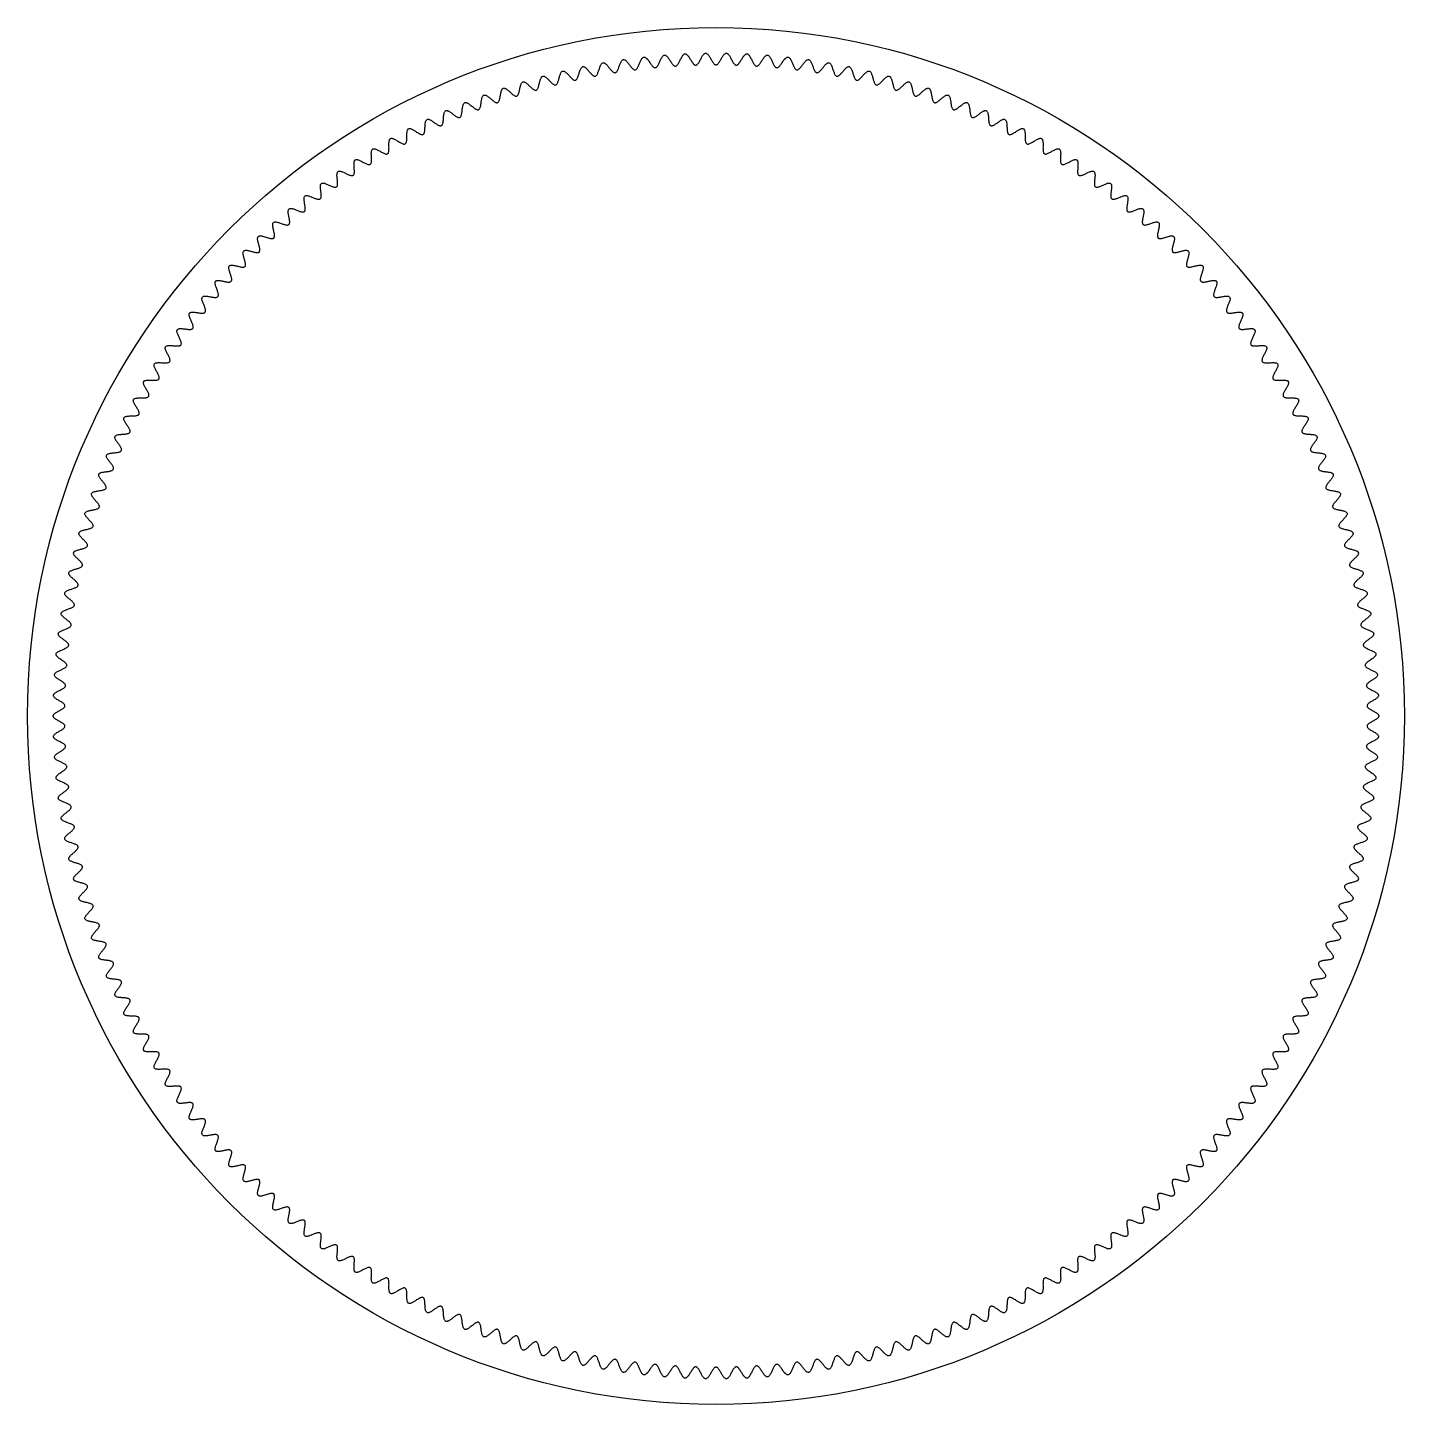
# Model space of a CAD drawing. Header units: millimetres. Extents: x -10.8 to 10.8, y -10.8 to 10.8.
import ezdxf

# ---------------------------------------------------------------- set-up
doc = ezdxf.new("R2010")
doc.units = ezdxf.units.MM

msp = doc.modelspace()

# ---------------------------------------------------------------- linework, layer by layer
at = {"color": 7, "linetype": 'Continuous', "lineweight": 25}
msp.add_circle((0, 0), 10.753, dxfattribs=at)
msp.add_open_spline([(10.353, 0), (10.353, 0.005), (10.35, 0.015), (10.34, 0.028), (10.326, 0.041), (10.307, 0.054), (10.285, 0.067), (10.261, 0.08), (10.238, 0.093), (10.216, 0.105), (10.197, 0.118), (10.182, 0.131), (10.172, 0.144), (10.168, 0.158), (10.171, 0.173), (10.181, 0.186), (10.196, 0.199), (10.214, 0.213), (10.236, 0.226), (10.259, 0.239), (10.282, 0.253), (10.303, 0.266), (10.322, 0.28), (10.336, 0.293), (10.346, 0.307), (10.349, 0.322), (10.345, 0.337), (10.335, 0.35), (10.319, 0.362), (10.3, 0.375), (10.278, 0.387), (10.254, 0.399), (10.23, 0.411), (10.208, 0.423), (10.188, 0.435), (10.173, 0.447), (10.162, 0.46), (10.158, 0.474), (10.161, 0.489), (10.17, 0.503), (10.185, 0.516), (10.203, 0.53), (10.224, 0.544), (10.246, 0.558), (10.269, 0.573), (10.29, 0.587), (10.308, 0.601), (10.322, 0.615), (10.331, 0.629), (10.334, 0.644), (10.329, 0.658), (10.319, 0.671), (10.303, 0.683), (10.283, 0.695), (10.261, 0.706), (10.236, 0.718), (10.212, 0.729), (10.19, 0.74), (10.17, 0.752), (10.154, 0.763), (10.143, 0.776), (10.138, 0.79), (10.141, 0.805), (10.15, 0.819), (10.164, 0.833), (10.181, 0.847), (10.202, 0.862), (10.224, 0.877), (10.246, 0.892), (10.267, 0.906), (10.284, 0.921), (10.298, 0.936), (10.307, 0.95), (10.309, 0.965), (10.304, 0.979), (10.293, 0.992), (10.277, 1.003), (10.257, 1.014), (10.234, 1.025), (10.209, 1.036), (10.185, 1.046), (10.162, 1.057), (10.142, 1.068), (10.125, 1.079), (10.114, 1.091), (10.109, 1.105), (10.111, 1.12), (10.119, 1.134), (10.133, 1.148), (10.15, 1.163), (10.17, 1.179), (10.192, 1.194), (10.214, 1.21), (10.234, 1.225), (10.251, 1.241), (10.264, 1.255), (10.272, 1.27), (10.274, 1.285), (10.269, 1.299), (10.257, 1.311), (10.241, 1.322), (10.22, 1.333), (10.197, 1.343), (10.172, 1.353), (10.147, 1.362), (10.124, 1.372), (10.103, 1.382), (10.087, 1.393), (10.075, 1.405), (10.07, 1.419), (10.071, 1.434), (10.079, 1.448), (10.092, 1.463), (10.109, 1.478), (10.129, 1.494), (10.15, 1.511), (10.171, 1.527), (10.191, 1.543), (10.207, 1.559), (10.22, 1.574), (10.228, 1.589), (10.229, 1.604), (10.223, 1.618), (10.211, 1.63), (10.195, 1.64), (10.174, 1.65), (10.15, 1.659), (10.125, 1.668), (10.1, 1.677), (10.076, 1.686), (10.056, 1.696), (10.039, 1.706), (10.027, 1.718), (10.021, 1.731), (10.022, 1.746), (10.029, 1.761), (10.042, 1.776), (10.058, 1.792), (10.077, 1.809), (10.098, 1.826), (10.119, 1.842), (10.138, 1.859), (10.154, 1.875), (10.166, 1.891), (10.173, 1.906), (10.174, 1.921), (10.168, 1.935), (10.156, 1.946), (10.139, 1.956), (10.118, 1.966), (10.094, 1.974), (10.068, 1.982), (10.043, 1.991), (10.019, 1.999), (9.998, 2.008), (9.981, 2.018), (9.968, 2.029), (9.962, 2.042), (9.963, 2.057), (9.97, 2.072), (9.982, 2.088), (9.997, 2.104), (10.016, 2.121), (10.036, 2.139), (10.056, 2.156), (10.075, 2.174), (10.091, 2.19), (10.102, 2.206), (10.109, 2.222), (10.11, 2.237), (10.103, 2.25), (10.09, 2.261), (10.073, 2.271), (10.052, 2.279), (10.027, 2.287), (10.002, 2.295), (9.976, 2.302), (9.952, 2.31), (9.931, 2.318), (9.913, 2.327), (9.901, 2.338), (9.894, 2.351), (9.894, 2.366), (9.901, 2.381), (9.912, 2.397), (9.927, 2.414), (9.945, 2.432), (9.965, 2.45), (9.984, 2.468), (10.002, 2.486), (10.018, 2.503), (10.029, 2.519), (10.035, 2.535), (10.035, 2.55), (10.028, 2.563), (10.015, 2.574), (9.997, 2.583), (9.976, 2.591), (9.951, 2.598), (9.926, 2.604), (9.9, 2.611), (9.875, 2.618), (9.854, 2.626), (9.836, 2.634), (9.823, 2.644), (9.816, 2.657), (9.816, 2.672), (9.822, 2.688), (9.833, 2.704), (9.847, 2.722), (9.865, 2.74), (9.884, 2.759), (9.903, 2.777), (9.92, 2.796), (9.935, 2.813), (9.946, 2.83), (9.952, 2.846), (9.951, 2.861), (9.943, 2.874), (9.93, 2.884), (9.912, 2.893), (9.89, 2.9), (9.866, 2.906), (9.84, 2.912), (9.814, 2.918), (9.789, 2.924), (9.767, 2.931), (9.749, 2.939), (9.736, 2.949), (9.728, 2.961), (9.728, 2.976), (9.733, 2.992), (9.744, 3.009), (9.758, 3.026), (9.775, 3.045), (9.793, 3.065), (9.812, 3.084), (9.829, 3.103), (9.843, 3.121), (9.853, 3.138), (9.858, 3.154), (9.857, 3.169), (9.849, 3.182), (9.836, 3.192), (9.817, 3.199), (9.795, 3.206), (9.771, 3.211), (9.744, 3.217), (9.718, 3.221), (9.694, 3.227), (9.672, 3.233), (9.653, 3.241), (9.64, 3.25), (9.631, 3.262), (9.63, 3.277), (9.636, 3.293), (9.645, 3.31), (9.659, 3.328), (9.675, 3.348), (9.693, 3.368), (9.711, 3.388), (9.727, 3.407), (9.741, 3.426), (9.75, 3.443), (9.755, 3.459), (9.754, 3.474), (9.746, 3.487), (9.732, 3.496), (9.713, 3.503), (9.691, 3.509), (9.666, 3.514), (9.64, 3.518), (9.613, 3.522), (9.588, 3.527), (9.566, 3.532), (9.548, 3.539), (9.534, 3.548), (9.525, 3.56), (9.524, 3.575), (9.529, 3.591), (9.538, 3.609), (9.551, 3.627), (9.567, 3.647), (9.584, 3.667), (9.601, 3.688), (9.617, 3.708), (9.63, 3.727), (9.639, 3.744), (9.643, 3.761), (9.641, 3.776), (9.632, 3.788), (9.618, 3.797), (9.6, 3.804), (9.577, 3.809), (9.552, 3.813), (9.526, 3.816), (9.499, 3.819), (9.474, 3.823), (9.452, 3.828), (9.433, 3.835), (9.419, 3.843), (9.41, 3.855), (9.408, 3.87), (9.412, 3.886), (9.421, 3.903), (9.433, 3.923), (9.449, 3.943), (9.465, 3.964), (9.482, 3.985), (9.497, 4.005), (9.509, 4.025), (9.518, 4.042), (9.521, 4.059), (9.519, 4.074), (9.51, 4.086), (9.495, 4.094), (9.477, 4.1), (9.454, 4.105), (9.429, 4.108), (9.402, 4.111), (9.376, 4.113), (9.351, 4.116), (9.328, 4.12), (9.309, 4.126), (9.295, 4.134), (9.286, 4.146), (9.283, 4.16), (9.287, 4.177), (9.295, 4.195), (9.307, 4.214), (9.321, 4.235), (9.337, 4.256), (9.353, 4.278), (9.368, 4.299), (9.379, 4.318), (9.387, 4.336), (9.391, 4.353), (9.388, 4.368), (9.378, 4.379), (9.363, 4.387), (9.345, 4.393), (9.322, 4.397), (9.297, 4.399), (9.27, 4.401), (9.243, 4.403), (9.218, 4.405), (9.196, 4.408), (9.177, 4.414), (9.162, 4.421), (9.152, 4.432), (9.149, 4.447), (9.152, 4.463), (9.16, 4.482), (9.171, 4.501), (9.185, 4.523), (9.2, 4.545), (9.216, 4.567), (9.229, 4.588), (9.24, 4.608), (9.248, 4.626), (9.251, 4.643), (9.248, 4.658), (9.238, 4.669), (9.223, 4.677), (9.203, 4.682), (9.181, 4.685), (9.155, 4.686), (9.129, 4.687), (9.102, 4.688), (9.077, 4.689), (9.054, 4.692), (9.035, 4.697), (9.02, 4.704), (9.01, 4.715), (9.007, 4.73), (9.009, 4.746), (9.016, 4.764), (9.027, 4.784), (9.04, 4.806), (9.055, 4.828), (9.069, 4.851), (9.082, 4.873), (9.093, 4.893), (9.099, 4.912), (9.102, 4.928), (9.098, 4.943), (9.088, 4.954), (9.073, 4.961), (9.053, 4.965), (9.03, 4.968), (9.005, 4.969), (8.978, 4.969), (8.952, 4.969), (8.926, 4.969), (8.904, 4.971), (8.884, 4.976), (8.869, 4.982), (8.859, 4.993), (8.855, 5.007), (8.857, 5.024), (8.864, 5.042), (8.874, 5.063), (8.886, 5.085), (8.9, 5.108), (8.914, 5.131), (8.926, 5.153), (8.936, 5.173), (8.942, 5.192), (8.944, 5.209), (8.94, 5.224), (8.929, 5.234), (8.914, 5.241), (8.895, 5.245), (8.872, 5.246), (8.846, 5.246), (8.82, 5.246), (8.793, 5.245), (8.768, 5.245), (8.745, 5.246), (8.725, 5.249), (8.71, 5.256), (8.699, 5.266), (8.695, 5.28), (8.697, 5.297), (8.703, 5.316), (8.712, 5.336), (8.724, 5.359), (8.737, 5.382), (8.75, 5.405), (8.762, 5.428), (8.771, 5.449), (8.777, 5.468), (8.778, 5.485), (8.773, 5.499), (8.762, 5.509), (8.747, 5.516), (8.727, 5.519), (8.704, 5.52), (8.679, 5.519), (8.652, 5.517), (8.626, 5.516), (8.6, 5.515), (8.577, 5.515), (8.558, 5.518), (8.542, 5.524), (8.531, 5.534), (8.527, 5.548), (8.528, 5.565), (8.533, 5.584), (8.542, 5.605), (8.553, 5.628), (8.565, 5.651), (8.578, 5.675), (8.589, 5.698), (8.597, 5.719), (8.602, 5.738), (8.603, 5.755), (8.598, 5.769), (8.587, 5.779), (8.571, 5.785), (8.551, 5.787), (8.528, 5.788), (8.503, 5.786), (8.476, 5.784), (8.45, 5.781), (8.425, 5.78), (8.402, 5.779), (8.382, 5.782), (8.366, 5.787), (8.355, 5.797), (8.35, 5.811), (8.351, 5.827), (8.355, 5.846), (8.363, 5.868), (8.374, 5.891), (8.385, 5.915), (8.397, 5.939), (8.407, 5.962), (8.415, 5.984), (8.42, 6.003), (8.42, 6.02), (8.414, 6.034), (8.403, 6.044), (8.387, 6.049), (8.367, 6.051), (8.344, 6.05), (8.319, 6.048), (8.292, 6.045), (8.266, 6.041), (8.241, 6.039), (8.218, 6.038), (8.198, 6.04), (8.182, 6.044), (8.171, 6.054), (8.165, 6.068), (8.165, 6.084), (8.169, 6.103), (8.177, 6.125), (8.187, 6.148), (8.197, 6.173), (8.208, 6.197), (8.218, 6.221), (8.225, 6.242), (8.229, 6.262), (8.229, 6.279), (8.223, 6.293), (8.211, 6.302), (8.195, 6.307), (8.175, 6.308), (8.152, 6.307), (8.127, 6.304), (8.1, 6.3), (8.074, 6.295), (8.049, 6.292), (8.026, 6.291), (8.007, 6.292), (7.99, 6.296), (7.979, 6.305), (7.973, 6.319), (7.972, 6.335), (7.976, 6.354), (7.982, 6.376), (7.991, 6.4), (8.001, 6.425), (8.012, 6.449), (8.02, 6.473), (8.027, 6.495), (8.03, 6.515), (8.029, 6.532), (8.023, 6.545), (8.011, 6.554), (7.995, 6.558), (7.975, 6.559), (7.952, 6.557), (7.927, 6.553), (7.901, 6.548), (7.874, 6.543), (7.849, 6.539), (7.827, 6.537), (7.807, 6.538), (7.791, 6.541), (7.779, 6.55), (7.772, 6.563), (7.771, 6.58), (7.774, 6.599), (7.78, 6.621), (7.788, 6.645), (7.798, 6.67), (7.807, 6.695), (7.815, 6.72), (7.821, 6.742), (7.824, 6.761), (7.822, 6.778), (7.816, 6.792), (7.803, 6.8), (7.787, 6.804), (7.767, 6.804), (7.744, 6.801), (7.719, 6.797), (7.693, 6.791), (7.667, 6.785), (7.642, 6.78), (7.62, 6.777), (7.6, 6.777), (7.584, 6.78), (7.571, 6.789), (7.564, 6.802), (7.563, 6.819), (7.565, 6.838), (7.571, 6.86), (7.578, 6.884), (7.587, 6.91), (7.595, 6.935), (7.602, 6.959), (7.608, 6.982), (7.61, 7.001), (7.608, 7.018), (7.601, 7.031), (7.588, 7.04), (7.571, 7.043), (7.552, 7.042), (7.529, 7.039), (7.504, 7.033), (7.478, 7.027), (7.452, 7.02), (7.428, 7.015), (7.405, 7.011), (7.385, 7.01), (7.369, 7.013), (7.356, 7.021), (7.349, 7.034), (7.347, 7.05), (7.349, 7.07), (7.354, 7.092), (7.36, 7.117), (7.368, 7.142), (7.376, 7.168), (7.382, 7.192), (7.387, 7.215), (7.388, 7.235), (7.386, 7.251), (7.378, 7.264), (7.365, 7.272), (7.349, 7.275), (7.329, 7.274), (7.306, 7.27), (7.282, 7.263), (7.256, 7.256), (7.23, 7.249), (7.206, 7.242), (7.183, 7.238), (7.164, 7.237), (7.147, 7.239), (7.134, 7.246), (7.127, 7.259), (7.124, 7.276), (7.125, 7.295), (7.129, 7.318), (7.135, 7.342), (7.142, 7.368), (7.149, 7.394), (7.155, 7.419), (7.159, 7.441), (7.16, 7.461), (7.157, 7.477), (7.149, 7.49), (7.136, 7.498), (7.119, 7.5), (7.099, 7.498), (7.077, 7.493), (7.052, 7.486), (7.027, 7.478), (7.001, 7.47), (6.977, 7.463), (6.955, 7.458), (6.935, 7.456), (6.919, 7.458), (6.906, 7.465), (6.898, 7.477), (6.895, 7.494), (6.895, 7.513), (6.898, 7.536), (6.904, 7.561), (6.91, 7.587), (6.916, 7.613), (6.921, 7.637), (6.924, 7.66), (6.924, 7.68), (6.921, 7.696), (6.912, 7.709), (6.899, 7.716), (6.882, 7.718), (6.863, 7.715), (6.84, 7.71), (6.816, 7.702), (6.791, 7.693), (6.766, 7.684), (6.742, 7.676), (6.72, 7.671), (6.7, 7.668), (6.684, 7.669), (6.67, 7.676), (6.662, 7.688), (6.658, 7.704), (6.658, 7.724), (6.661, 7.747), (6.665, 7.772), (6.67, 7.798), (6.676, 7.824), (6.68, 7.849), (6.682, 7.872), (6.682, 7.892), (6.678, 7.908), (6.669, 7.92), (6.656, 7.927), (6.639, 7.928), (6.619, 7.925), (6.597, 7.919), (6.573, 7.91), (6.548, 7.901), (6.524, 7.891), (6.5, 7.882), (6.478, 7.876), (6.458, 7.873), (6.442, 7.873), (6.428, 7.879), (6.419, 7.892), (6.415, 7.908), (6.415, 7.927), (6.417, 7.95), (6.42, 7.975), (6.425, 8.001), (6.429, 8.028), (6.433, 8.053), (6.434, 8.076), (6.433, 8.096), (6.429, 8.112), (6.42, 8.124), (6.406, 8.13), (6.389, 8.13), (6.37, 8.127), (6.348, 8.12), (6.324, 8.111), (6.299, 8.1), (6.275, 8.09), (6.251, 8.081), (6.23, 8.074), (6.21, 8.07), (6.194, 8.07), (6.18, 8.076), (6.171, 8.087), (6.166, 8.103), (6.165, 8.123), (6.166, 8.146), (6.169, 8.171), (6.173, 8.197), (6.176, 8.224), (6.179, 8.249), (6.18, 8.272), (6.178, 8.292), (6.173, 8.308), (6.164, 8.32), (6.15, 8.325), (6.133, 8.325), (6.114, 8.321), (6.092, 8.314), (6.069, 8.304), (6.045, 8.292), (6.02, 8.281), (5.997, 8.271), (5.976, 8.263), (5.956, 8.259), (5.94, 8.259), (5.926, 8.264), (5.916, 8.275), (5.911, 8.291), (5.909, 8.311), (5.91, 8.334), (5.912, 8.359), (5.915, 8.385), (5.918, 8.412), (5.92, 8.437), (5.92, 8.46), (5.917, 8.48), (5.912, 8.496), (5.902, 8.507), (5.888, 8.512), (5.871, 8.512), (5.852, 8.507), (5.831, 8.499), (5.808, 8.488), (5.784, 8.476), (5.76, 8.464), (5.737, 8.454), (5.716, 8.445), (5.697, 8.44), (5.68, 8.439), (5.666, 8.444), (5.656, 8.455), (5.651, 8.471), (5.648, 8.491), (5.648, 8.513), (5.649, 8.539), (5.651, 8.565), (5.653, 8.592), (5.654, 8.617), (5.654, 8.64), (5.651, 8.66), (5.645, 8.676), (5.635, 8.687), (5.62, 8.691), (5.604, 8.69), (5.585, 8.685), (5.563, 8.676), (5.541, 8.665), (5.517, 8.652), (5.494, 8.639), (5.471, 8.628), (5.45, 8.619), (5.431, 8.613), (5.415, 8.612), (5.401, 8.616), (5.39, 8.627), (5.384, 8.643), (5.381, 8.662), (5.38, 8.685), (5.381, 8.71), (5.382, 8.737), (5.383, 8.764), (5.384, 8.789), (5.382, 8.812), (5.379, 8.831), (5.372, 8.847), (5.362, 8.858), (5.347, 8.862), (5.331, 8.86), (5.312, 8.855), (5.291, 8.845), (5.269, 8.833), (5.246, 8.82), (5.223, 8.806), (5.2, 8.794), (5.18, 8.784), (5.161, 8.778), (5.144, 8.776), (5.13, 8.78), (5.12, 8.791), (5.113, 8.806), (5.109, 8.825), (5.108, 8.848), (5.107, 8.873), (5.108, 8.9), (5.108, 8.927), (5.108, 8.952), (5.106, 8.975), (5.102, 8.994), (5.095, 9.01), (5.084, 9.02), (5.069, 9.024), (5.053, 9.022), (5.034, 9.015), (5.013, 9.005), (4.991, 8.993), (4.969, 8.978), (4.946, 8.964), (4.924, 8.951), (4.904, 8.941), (4.885, 8.934), (4.869, 8.932), (4.855, 8.935), (4.844, 8.946), (4.837, 8.961), (4.832, 8.98), (4.83, 9.003), (4.829, 9.028), (4.828, 9.055), (4.828, 9.081), (4.827, 9.107), (4.824, 9.129), (4.819, 9.149), (4.812, 9.164), (4.801, 9.174), (4.786, 9.177), (4.77, 9.175), (4.751, 9.168), (4.731, 9.157), (4.709, 9.143), (4.687, 9.129), (4.665, 9.114), (4.644, 9.1), (4.623, 9.089), (4.605, 9.082), (4.589, 9.079), (4.574, 9.082), (4.563, 9.092), (4.556, 9.107), (4.551, 9.126), (4.548, 9.149), (4.546, 9.174), (4.545, 9.2), (4.543, 9.227), (4.541, 9.252), (4.538, 9.275), (4.533, 9.294), (4.525, 9.309), (4.513, 9.319), (4.498, 9.322), (4.482, 9.319), (4.464, 9.311), (4.444, 9.3), (4.423, 9.285), (4.401, 9.27), (4.379, 9.254), (4.358, 9.24), (4.339, 9.229), (4.321, 9.221), (4.304, 9.217), (4.29, 9.22), (4.278, 9.229), (4.27, 9.244), (4.265, 9.263), (4.261, 9.286), (4.258, 9.311), (4.256, 9.337), (4.254, 9.364), (4.251, 9.389), (4.247, 9.412), (4.241, 9.431), (4.233, 9.445), (4.221, 9.455), (4.206, 9.457), (4.19, 9.454), (4.172, 9.445), (4.152, 9.433), (4.132, 9.419), (4.11, 9.402), (4.089, 9.386), (4.069, 9.371), (4.049, 9.359), (4.032, 9.351), (4.016, 9.347), (4.001, 9.349), (3.989, 9.358), (3.981, 9.372), (3.975, 9.391), (3.97, 9.414), (3.967, 9.439), (3.964, 9.465), (3.961, 9.492), (3.957, 9.517), (3.952, 9.539), (3.946, 9.558), (3.937, 9.572), (3.925, 9.581), (3.91, 9.583), (3.894, 9.579), (3.876, 9.57), (3.857, 9.558), (3.837, 9.542), (3.816, 9.526), (3.795, 9.509), (3.775, 9.493), (3.756, 9.481), (3.739, 9.472), (3.723, 9.467), (3.708, 9.469), (3.696, 9.478), (3.687, 9.492), (3.681, 9.51), (3.675, 9.532), (3.671, 9.557), (3.668, 9.584), (3.664, 9.61), (3.659, 9.635), (3.654, 9.658), (3.647, 9.676), (3.638, 9.69), (3.625, 9.699), (3.61, 9.7), (3.594, 9.696), (3.577, 9.686), (3.558, 9.673), (3.538, 9.657), (3.518, 9.64), (3.498, 9.622), (3.478, 9.606), (3.46, 9.593), (3.443, 9.583), (3.427, 9.578), (3.412, 9.58), (3.4, 9.588), (3.39, 9.602), (3.383, 9.62), (3.377, 9.642), (3.372, 9.667), (3.368, 9.693), (3.363, 9.72), (3.358, 9.744), (3.352, 9.766), (3.344, 9.785), (3.335, 9.799), (3.322, 9.807), (3.307, 9.808), (3.291, 9.803), (3.274, 9.793), (3.255, 9.779), (3.236, 9.763), (3.217, 9.744), (3.197, 9.726), (3.178, 9.71), (3.16, 9.696), (3.143, 9.686), (3.127, 9.68), (3.112, 9.681), (3.1, 9.689), (3.09, 9.703), (3.082, 9.721), (3.076, 9.743), (3.07, 9.767), (3.065, 9.793), (3.059, 9.819), (3.053, 9.844), (3.046, 9.866), (3.038, 9.884), (3.028, 9.898), (3.015, 9.905), (3, 9.906), (2.984, 9.9), (2.968, 9.89), (2.95, 9.876), (2.931, 9.858), (2.912, 9.84), (2.893, 9.821), (2.874, 9.804), (2.857, 9.789), (2.84, 9.779), (2.825, 9.773), (2.81, 9.773), (2.797, 9.781), (2.787, 9.794), (2.778, 9.812), (2.771, 9.833), (2.765, 9.858), (2.759, 9.884), (2.752, 9.91), (2.746, 9.934), (2.738, 9.956), (2.729, 9.974), (2.719, 9.987), (2.706, 9.994), (2.691, 9.995), (2.675, 9.988), (2.659, 9.978), (2.641, 9.963), (2.623, 9.945), (2.604, 9.926), (2.586, 9.906), (2.568, 9.888), (2.551, 9.873), (2.535, 9.862), (2.519, 9.856), (2.504, 9.856), (2.491, 9.863), (2.481, 9.876), (2.472, 9.893), (2.464, 9.915), (2.457, 9.939), (2.45, 9.965), (2.443, 9.991), (2.435, 10.015), (2.427, 10.036), (2.418, 10.054), (2.407, 10.067), (2.394, 10.074), (2.379, 10.073), (2.363, 10.067), (2.347, 10.055), (2.33, 10.04), (2.312, 10.022), (2.295, 10.002), (2.277, 9.982), (2.259, 9.964), (2.243, 9.948), (2.227, 9.936), (2.212, 9.929), (2.197, 9.929), (2.183, 9.936), (2.173, 9.948), (2.163, 9.966), (2.155, 9.987), (2.146, 10.011), (2.139, 10.036), (2.131, 10.062), (2.123, 10.086), (2.114, 10.107), (2.104, 10.124), (2.093, 10.137), (2.079, 10.143), (2.064, 10.143), (2.049, 10.135), (2.033, 10.123), (2.017, 10.108), (2, 10.089), (1.982, 10.068), (1.965, 10.048), (1.948, 10.029), (1.932, 10.013), (1.917, 10.001), (1.902, 9.993), (1.887, 9.992), (1.873, 9.999), (1.862, 10.011), (1.852, 10.028), (1.843, 10.049), (1.834, 10.073), (1.826, 10.098), (1.817, 10.123), (1.808, 10.147), (1.798, 10.168), (1.788, 10.185), (1.777, 10.197), (1.763, 10.203), (1.748, 10.202), (1.733, 10.194), (1.717, 10.182), (1.701, 10.165), (1.685, 10.146), (1.668, 10.125), (1.652, 10.104), (1.635, 10.085), (1.62, 10.068), (1.605, 10.056), (1.59, 10.048), (1.575, 10.046), (1.562, 10.052), (1.55, 10.064), (1.539, 10.081), (1.529, 10.101), (1.52, 10.125), (1.511, 10.15), (1.501, 10.175), (1.492, 10.198), (1.481, 10.219), (1.471, 10.235), (1.459, 10.247), (1.445, 10.253), (1.43, 10.251), (1.415, 10.243), (1.4, 10.23), (1.384, 10.213), (1.369, 10.193), (1.353, 10.172), (1.337, 10.151), (1.321, 10.131), (1.306, 10.114), (1.291, 10.101), (1.277, 10.092), (1.262, 10.09), (1.248, 10.096), (1.236, 10.107), (1.225, 10.124), (1.215, 10.144), (1.204, 10.167), (1.194, 10.192), (1.184, 10.217), (1.174, 10.24), (1.163, 10.26), (1.151, 10.276), (1.139, 10.288), (1.125, 10.293), (1.11, 10.291), (1.096, 10.282), (1.081, 10.269), (1.066, 10.251), (1.051, 10.231), (1.036, 10.209), (1.02, 10.187), (1.005, 10.167), (0.991, 10.149), (0.976, 10.136), (0.962, 10.127), (0.948, 10.125), (0.934, 10.13), (0.921, 10.141), (0.91, 10.157), (0.899, 10.177), (0.888, 10.2), (0.877, 10.224), (0.866, 10.248), (0.855, 10.271), (0.843, 10.291), (0.831, 10.307), (0.819, 10.318), (0.804, 10.323), (0.789, 10.32), (0.775, 10.311), (0.761, 10.298), (0.747, 10.28), (0.732, 10.259), (0.718, 10.236), (0.703, 10.214), (0.689, 10.193), (0.675, 10.175), (0.661, 10.161), (0.647, 10.152), (0.632, 10.149), (0.618, 10.154), (0.605, 10.165), (0.593, 10.18), (0.582, 10.2), (0.57, 10.222), (0.558, 10.246), (0.547, 10.27), (0.535, 10.293), (0.523, 10.312), (0.51, 10.328), (0.497, 10.338), (0.483, 10.343), (0.468, 10.34), (0.454, 10.33), (0.44, 10.316), (0.427, 10.298), (0.413, 10.277), (0.399, 10.254), (0.385, 10.231), (0.371, 10.21), (0.358, 10.191), (0.344, 10.177), (0.331, 10.167), (0.316, 10.164), (0.302, 10.168), (0.289, 10.179), (0.276, 10.194), (0.264, 10.213), (0.252, 10.235), (0.239, 10.259), (0.227, 10.282), (0.214, 10.305), (0.202, 10.324), (0.189, 10.339), (0.176, 10.349), (0.161, 10.353), (0.146, 10.349), (0.133, 10.34), (0.119, 10.325), (0.106, 10.306), (0.093, 10.285), (0.08, 10.261), (0.067, 10.238), (0.054, 10.216), (0.041, 10.198), (0.028, 10.183), (0.014, 10.173), (0, 10.169), (-0.014, 10.173), (-0.028, 10.183), (-0.041, 10.198), (-0.054, 10.216), (-0.067, 10.238), (-0.08, 10.261), (-0.093, 10.285), (-0.106, 10.306), (-0.119, 10.325), (-0.133, 10.34), (-0.146, 10.349), (-0.161, 10.353), (-0.176, 10.349), (-0.189, 10.339), (-0.202, 10.324), (-0.214, 10.305), (-0.227, 10.282), (-0.239, 10.259), (-0.252, 10.235), (-0.264, 10.213), (-0.276, 10.194), (-0.289, 10.179), (-0.302, 10.168), (-0.316, 10.164), (-0.331, 10.167), (-0.344, 10.177), (-0.358, 10.191), (-0.371, 10.21), (-0.385, 10.231), (-0.399, 10.254), (-0.413, 10.277), (-0.427, 10.298), (-0.44, 10.316), (-0.454, 10.33), (-0.468, 10.34), (-0.483, 10.343), (-0.497, 10.338), (-0.51, 10.328), (-0.523, 10.312), (-0.535, 10.293), (-0.547, 10.27), (-0.558, 10.246), (-0.57, 10.222), (-0.582, 10.2), (-0.593, 10.18), (-0.605, 10.165), (-0.618, 10.154), (-0.632, 10.149), (-0.647, 10.152), (-0.661, 10.161), (-0.675, 10.175), (-0.689, 10.193), (-0.703, 10.214), (-0.718, 10.236), (-0.732, 10.259), (-0.747, 10.28), (-0.761, 10.298), (-0.775, 10.311), (-0.789, 10.32), (-0.804, 10.323), (-0.819, 10.318), (-0.831, 10.307), (-0.843, 10.291), (-0.855, 10.271), (-0.866, 10.248), (-0.877, 10.224), (-0.888, 10.2), (-0.899, 10.177), (-0.91, 10.157), (-0.921, 10.141), (-0.934, 10.13), (-0.948, 10.125), (-0.962, 10.127), (-0.976, 10.136), (-0.991, 10.149), (-1.005, 10.167), (-1.02, 10.187), (-1.036, 10.209), (-1.051, 10.231), (-1.066, 10.251), (-1.081, 10.269), (-1.096, 10.282), (-1.11, 10.291), (-1.125, 10.293), (-1.139, 10.288), (-1.151, 10.276), (-1.163, 10.26), (-1.174, 10.24), (-1.184, 10.217), (-1.194, 10.192), (-1.204, 10.167), (-1.215, 10.144), (-1.225, 10.124), (-1.236, 10.107), (-1.248, 10.096), (-1.262, 10.09), (-1.277, 10.092), (-1.291, 10.101), (-1.306, 10.114), (-1.321, 10.131), (-1.337, 10.151), (-1.353, 10.172), (-1.369, 10.193), (-1.384, 10.213), (-1.4, 10.23), (-1.415, 10.243), (-1.43, 10.251), (-1.445, 10.253), (-1.459, 10.247), (-1.471, 10.235), (-1.481, 10.219), (-1.492, 10.198), (-1.501, 10.175), (-1.511, 10.15), (-1.52, 10.125), (-1.529, 10.101), (-1.539, 10.081), (-1.55, 10.064), (-1.562, 10.052), (-1.575, 10.046), (-1.59, 10.048), (-1.605, 10.056), (-1.62, 10.068), (-1.635, 10.085), (-1.652, 10.104), (-1.668, 10.125), (-1.685, 10.146), (-1.701, 10.165), (-1.717, 10.182), (-1.733, 10.194), (-1.748, 10.202), (-1.763, 10.203), (-1.777, 10.197), (-1.788, 10.185), (-1.798, 10.168), (-1.808, 10.147), (-1.817, 10.123), (-1.826, 10.098), (-1.834, 10.073), (-1.843, 10.049), (-1.852, 10.028), (-1.862, 10.011), (-1.873, 9.999), (-1.887, 9.992), (-1.902, 9.993), (-1.917, 10.001), (-1.932, 10.013), (-1.948, 10.029), (-1.965, 10.048), (-1.982, 10.068), (-2, 10.089), (-2.017, 10.108), (-2.033, 10.123), (-2.049, 10.135), (-2.064, 10.143), (-2.079, 10.143), (-2.093, 10.137), (-2.104, 10.124), (-2.114, 10.107), (-2.123, 10.086), (-2.131, 10.062), (-2.139, 10.036), (-2.146, 10.011), (-2.155, 9.987), (-2.163, 9.966), (-2.173, 9.948), (-2.183, 9.936), (-2.197, 9.929), (-2.212, 9.929), (-2.227, 9.936), (-2.243, 9.948), (-2.259, 9.964), (-2.277, 9.982), (-2.295, 10.002), (-2.312, 10.022), (-2.33, 10.04), (-2.347, 10.055), (-2.363, 10.067), (-2.379, 10.073), (-2.394, 10.074), (-2.407, 10.067), (-2.418, 10.054), (-2.427, 10.036), (-2.435, 10.015), (-2.443, 9.991), (-2.45, 9.965), (-2.457, 9.939), (-2.464, 9.915), (-2.472, 9.893), (-2.481, 9.876), (-2.491, 9.863), (-2.504, 9.856), (-2.519, 9.856), (-2.535, 9.862), (-2.551, 9.873), (-2.568, 9.888), (-2.586, 9.906), (-2.604, 9.926), (-2.623, 9.945), (-2.641, 9.963), (-2.659, 9.978), (-2.675, 9.988), (-2.691, 9.995), (-2.706, 9.994), (-2.719, 9.987), (-2.729, 9.974), (-2.738, 9.956), (-2.746, 9.934), (-2.752, 9.91), (-2.759, 9.884), (-2.765, 9.858), (-2.771, 9.833), (-2.778, 9.812), (-2.787, 9.794), (-2.797, 9.781), (-2.81, 9.773), (-2.825, 9.773), (-2.84, 9.779), (-2.857, 9.789), (-2.874, 9.804), (-2.893, 9.821), (-2.912, 9.84), (-2.931, 9.858), (-2.95, 9.876), (-2.968, 9.89), (-2.984, 9.9), (-3, 9.906), (-3.015, 9.905), (-3.028, 9.898), (-3.038, 9.884), (-3.046, 9.866), (-3.053, 9.844), (-3.059, 9.819), (-3.065, 9.793), (-3.07, 9.767), (-3.076, 9.743), (-3.082, 9.721), (-3.09, 9.703), (-3.1, 9.689), (-3.112, 9.681), (-3.127, 9.68), (-3.143, 9.686), (-3.16, 9.696), (-3.178, 9.71), (-3.197, 9.726), (-3.217, 9.744), (-3.236, 9.763), (-3.255, 9.779), (-3.274, 9.793), (-3.291, 9.803), (-3.307, 9.808), (-3.322, 9.807), (-3.335, 9.799), (-3.344, 9.785), (-3.352, 9.766), (-3.358, 9.744), (-3.363, 9.72), (-3.368, 9.693), (-3.372, 9.667), (-3.377, 9.642), (-3.383, 9.62), (-3.39, 9.602), (-3.4, 9.588), (-3.412, 9.58), (-3.427, 9.578), (-3.443, 9.583), (-3.46, 9.593), (-3.478, 9.606), (-3.498, 9.622), (-3.518, 9.64), (-3.538, 9.657), (-3.558, 9.673), (-3.577, 9.686), (-3.594, 9.696), (-3.61, 9.7), (-3.625, 9.699), (-3.638, 9.69), (-3.647, 9.676), (-3.654, 9.658), (-3.659, 9.635), (-3.664, 9.61), (-3.668, 9.584), (-3.671, 9.557), (-3.675, 9.532), (-3.681, 9.51), (-3.687, 9.492), (-3.696, 9.478), (-3.708, 9.469), (-3.723, 9.467), (-3.739, 9.472), (-3.756, 9.481), (-3.775, 9.493), (-3.795, 9.509), (-3.816, 9.526), (-3.837, 9.542), (-3.857, 9.558), (-3.876, 9.57), (-3.894, 9.579), (-3.91, 9.583), (-3.925, 9.581), (-3.937, 9.572), (-3.946, 9.558), (-3.952, 9.539), (-3.957, 9.517), (-3.961, 9.492), (-3.964, 9.465), (-3.967, 9.439), (-3.97, 9.414), (-3.975, 9.391), (-3.981, 9.372), (-3.989, 9.358), (-4.001, 9.349), (-4.016, 9.347), (-4.032, 9.351), (-4.049, 9.359), (-4.069, 9.371), (-4.089, 9.386), (-4.11, 9.402), (-4.132, 9.419), (-4.152, 9.433), (-4.172, 9.445), (-4.19, 9.454), (-4.206, 9.457), (-4.221, 9.455), (-4.233, 9.445), (-4.241, 9.431), (-4.247, 9.412), (-4.251, 9.389), (-4.254, 9.364), (-4.256, 9.337), (-4.258, 9.311), (-4.261, 9.286), (-4.265, 9.263), (-4.27, 9.244), (-4.278, 9.229), (-4.29, 9.22), (-4.304, 9.217), (-4.321, 9.221), (-4.339, 9.229), (-4.358, 9.24), (-4.379, 9.254), (-4.401, 9.27), (-4.423, 9.285), (-4.444, 9.3), (-4.464, 9.311), (-4.482, 9.319), (-4.498, 9.322), (-4.513, 9.319), (-4.525, 9.309), (-4.533, 9.294), (-4.538, 9.275), (-4.541, 9.252), (-4.543, 9.227), (-4.545, 9.2), (-4.546, 9.174), (-4.548, 9.149), (-4.551, 9.126), (-4.556, 9.107), (-4.563, 9.092), (-4.574, 9.082), (-4.589, 9.079), (-4.605, 9.082), (-4.623, 9.089), (-4.644, 9.1), (-4.665, 9.114), (-4.687, 9.129), (-4.709, 9.143), (-4.731, 9.157), (-4.751, 9.168), (-4.77, 9.175), (-4.786, 9.177), (-4.801, 9.174), (-4.812, 9.164), (-4.819, 9.149), (-4.824, 9.129), (-4.827, 9.107), (-4.828, 9.081), (-4.828, 9.055), (-4.829, 9.028), (-4.83, 9.003), (-4.832, 8.98), (-4.837, 8.961), (-4.844, 8.946), (-4.855, 8.935), (-4.869, 8.932), (-4.885, 8.934), (-4.904, 8.941), (-4.924, 8.951), (-4.946, 8.964), (-4.969, 8.978), (-4.991, 8.993), (-5.013, 9.005), (-5.034, 9.015), (-5.053, 9.022), (-5.069, 9.024), (-5.084, 9.02), (-5.095, 9.01), (-5.102, 8.994), (-5.106, 8.975), (-5.108, 8.952), (-5.108, 8.927), (-5.108, 8.9), (-5.107, 8.873), (-5.108, 8.848), (-5.109, 8.825), (-5.113, 8.806), (-5.12, 8.791), (-5.13, 8.78), (-5.144, 8.776), (-5.161, 8.778), (-5.18, 8.784), (-5.2, 8.794), (-5.223, 8.806), (-5.246, 8.82), (-5.269, 8.833), (-5.291, 8.845), (-5.312, 8.855), (-5.331, 8.86), (-5.347, 8.862), (-5.362, 8.858), (-5.372, 8.847), (-5.379, 8.831), (-5.382, 8.812), (-5.384, 8.789), (-5.383, 8.764), (-5.382, 8.737), (-5.381, 8.71), (-5.38, 8.685), (-5.381, 8.662), (-5.384, 8.643), (-5.39, 8.627), (-5.401, 8.616), (-5.415, 8.612), (-5.431, 8.613), (-5.45, 8.619), (-5.471, 8.628), (-5.494, 8.639), (-5.517, 8.652), (-5.541, 8.665), (-5.563, 8.676), (-5.585, 8.685), (-5.604, 8.69), (-5.62, 8.691), (-5.635, 8.687), (-5.645, 8.676), (-5.651, 8.66), (-5.654, 8.64), (-5.654, 8.617), (-5.653, 8.592), (-5.651, 8.565), (-5.649, 8.539), (-5.648, 8.513), (-5.648, 8.491), (-5.651, 8.471), (-5.656, 8.455), (-5.666, 8.444), (-5.68, 8.439), (-5.697, 8.44), (-5.716, 8.445), (-5.737, 8.454), (-5.76, 8.464), (-5.784, 8.476), (-5.808, 8.488), (-5.831, 8.499), (-5.852, 8.507), (-5.871, 8.512), (-5.888, 8.512), (-5.902, 8.507), (-5.912, 8.496), (-5.917, 8.48), (-5.92, 8.46), (-5.92, 8.437), (-5.918, 8.412), (-5.915, 8.385), (-5.912, 8.359), (-5.91, 8.334), (-5.909, 8.311), (-5.911, 8.291), (-5.916, 8.275), (-5.926, 8.264), (-5.94, 8.259), (-5.956, 8.259), (-5.976, 8.263), (-5.997, 8.271), (-6.02, 8.281), (-6.045, 8.292), (-6.069, 8.304), (-6.092, 8.314), (-6.114, 8.321), (-6.133, 8.325), (-6.15, 8.325), (-6.164, 8.32), (-6.173, 8.308), (-6.178, 8.292), (-6.18, 8.272), (-6.179, 8.249), (-6.176, 8.224), (-6.173, 8.197), (-6.169, 8.171), (-6.166, 8.146), (-6.165, 8.123), (-6.166, 8.103), (-6.171, 8.087), (-6.18, 8.076), (-6.194, 8.07), (-6.21, 8.07), (-6.23, 8.074), (-6.251, 8.081), (-6.275, 8.09), (-6.299, 8.1), (-6.324, 8.111), (-6.348, 8.12), (-6.37, 8.127), (-6.389, 8.13), (-6.406, 8.13), (-6.42, 8.124), (-6.429, 8.112), (-6.433, 8.096), (-6.434, 8.076), (-6.433, 8.053), (-6.429, 8.028), (-6.425, 8.001), (-6.42, 7.975), (-6.417, 7.95), (-6.415, 7.927), (-6.415, 7.908), (-6.419, 7.892), (-6.428, 7.879), (-6.442, 7.873), (-6.458, 7.873), (-6.478, 7.876), (-6.5, 7.882), (-6.524, 7.891), (-6.548, 7.901), (-6.573, 7.91), (-6.597, 7.919), (-6.619, 7.925), (-6.639, 7.928), (-6.656, 7.927), (-6.669, 7.92), (-6.678, 7.908), (-6.682, 7.892), (-6.682, 7.872), (-6.68, 7.849), (-6.676, 7.824), (-6.67, 7.798), (-6.665, 7.772), (-6.661, 7.747), (-6.658, 7.724), (-6.658, 7.704), (-6.662, 7.688), (-6.67, 7.676), (-6.684, 7.669), (-6.7, 7.668), (-6.72, 7.671), (-6.742, 7.676), (-6.766, 7.684), (-6.791, 7.693), (-6.816, 7.702), (-6.84, 7.71), (-6.863, 7.715), (-6.882, 7.718), (-6.899, 7.716), (-6.912, 7.709), (-6.921, 7.696), (-6.924, 7.68), (-6.924, 7.66), (-6.921, 7.637), (-6.916, 7.613), (-6.91, 7.587), (-6.904, 7.561), (-6.898, 7.536), (-6.895, 7.513), (-6.895, 7.494), (-6.898, 7.477), (-6.906, 7.465), (-6.919, 7.458), (-6.935, 7.456), (-6.955, 7.458), (-6.977, 7.463), (-7.001, 7.47), (-7.027, 7.478), (-7.052, 7.486), (-7.077, 7.493), (-7.099, 7.498), (-7.119, 7.5), (-7.136, 7.498), (-7.149, 7.49), (-7.157, 7.477), (-7.16, 7.461), (-7.159, 7.441), (-7.155, 7.419), (-7.149, 7.394), (-7.142, 7.368), (-7.135, 7.342), (-7.129, 7.318), (-7.125, 7.295), (-7.124, 7.276), (-7.127, 7.259), (-7.134, 7.246), (-7.147, 7.239), (-7.164, 7.237), (-7.183, 7.238), (-7.206, 7.242), (-7.23, 7.249), (-7.256, 7.256), (-7.282, 7.263), (-7.306, 7.27), (-7.329, 7.274), (-7.349, 7.275), (-7.365, 7.272), (-7.378, 7.264), (-7.386, 7.251), (-7.388, 7.235), (-7.387, 7.215), (-7.382, 7.192), (-7.376, 7.168), (-7.368, 7.142), (-7.36, 7.117), (-7.354, 7.092), (-7.349, 7.07), (-7.347, 7.05), (-7.349, 7.034), (-7.356, 7.021), (-7.369, 7.013), (-7.385, 7.01), (-7.405, 7.011), (-7.428, 7.015), (-7.452, 7.02), (-7.478, 7.027), (-7.504, 7.033), (-7.529, 7.039), (-7.552, 7.042), (-7.571, 7.043), (-7.588, 7.04), (-7.601, 7.031), (-7.608, 7.018), (-7.61, 7.001), (-7.608, 6.982), (-7.602, 6.959), (-7.595, 6.935), (-7.587, 6.91), (-7.578, 6.884), (-7.571, 6.86), (-7.565, 6.838), (-7.563, 6.819), (-7.564, 6.802), (-7.571, 6.789), (-7.584, 6.78), (-7.6, 6.777), (-7.62, 6.777), (-7.642, 6.78), (-7.667, 6.785), (-7.693, 6.791), (-7.719, 6.797), (-7.744, 6.801), (-7.767, 6.804), (-7.787, 6.804), (-7.803, 6.8), (-7.816, 6.792), (-7.822, 6.778), (-7.824, 6.761), (-7.821, 6.742), (-7.815, 6.72), (-7.807, 6.695), (-7.798, 6.67), (-7.788, 6.645), (-7.78, 6.621), (-7.774, 6.599), (-7.771, 6.58), (-7.772, 6.563), (-7.779, 6.55), (-7.791, 6.541), (-7.807, 6.538), (-7.827, 6.537), (-7.849, 6.539), (-7.874, 6.543), (-7.901, 6.548), (-7.927, 6.553), (-7.952, 6.557), (-7.975, 6.559), (-7.995, 6.558), (-8.011, 6.554), (-8.023, 6.545), (-8.029, 6.532), (-8.03, 6.515), (-8.027, 6.495), (-8.02, 6.473), (-8.012, 6.449), (-8.001, 6.425), (-7.991, 6.4), (-7.982, 6.376), (-7.976, 6.354), (-7.972, 6.335), (-7.973, 6.319), (-7.979, 6.305), (-7.99, 6.296), (-8.007, 6.292), (-8.026, 6.291), (-8.049, 6.292), (-8.074, 6.295), (-8.1, 6.3), (-8.127, 6.304), (-8.152, 6.307), (-8.175, 6.308), (-8.195, 6.307), (-8.211, 6.302), (-8.223, 6.293), (-8.229, 6.279), (-8.229, 6.262), (-8.225, 6.242), (-8.218, 6.221), (-8.208, 6.197), (-8.197, 6.173), (-8.187, 6.148), (-8.177, 6.125), (-8.169, 6.103), (-8.165, 6.084), (-8.165, 6.068), (-8.171, 6.054), (-8.182, 6.044), (-8.198, 6.04), (-8.218, 6.038), (-8.241, 6.039), (-8.266, 6.041), (-8.292, 6.045), (-8.319, 6.048), (-8.344, 6.05), (-8.367, 6.051), (-8.387, 6.049), (-8.403, 6.044), (-8.414, 6.034), (-8.42, 6.02), (-8.42, 6.003), (-8.415, 5.984), (-8.407, 5.962), (-8.397, 5.939), (-8.385, 5.915), (-8.374, 5.891), (-8.363, 5.868), (-8.355, 5.846), (-8.351, 5.827), (-8.35, 5.811), (-8.355, 5.797), (-8.366, 5.787), (-8.382, 5.782), (-8.402, 5.779), (-8.425, 5.78), (-8.45, 5.781), (-8.476, 5.784), (-8.503, 5.786), (-8.528, 5.788), (-8.551, 5.787), (-8.571, 5.785), (-8.587, 5.779), (-8.598, 5.769), (-8.603, 5.755), (-8.602, 5.738), (-8.597, 5.719), (-8.589, 5.698), (-8.578, 5.675), (-8.565, 5.651), (-8.553, 5.628), (-8.542, 5.605), (-8.533, 5.584), (-8.528, 5.565), (-8.527, 5.548), (-8.531, 5.534), (-8.542, 5.524), (-8.558, 5.518), (-8.577, 5.515), (-8.6, 5.515), (-8.626, 5.516), (-8.652, 5.517), (-8.679, 5.519), (-8.704, 5.52), (-8.727, 5.519), (-8.747, 5.516), (-8.762, 5.509), (-8.773, 5.499), (-8.778, 5.485), (-8.777, 5.468), (-8.771, 5.449), (-8.762, 5.428), (-8.75, 5.405), (-8.737, 5.382), (-8.724, 5.359), (-8.712, 5.336), (-8.703, 5.316), (-8.697, 5.297), (-8.695, 5.28), (-8.699, 5.266), (-8.71, 5.256), (-8.725, 5.249), (-8.745, 5.246), (-8.768, 5.245), (-8.793, 5.245), (-8.82, 5.246), (-8.846, 5.246), (-8.872, 5.246), (-8.895, 5.245), (-8.914, 5.241), (-8.929, 5.234), (-8.94, 5.224), (-8.944, 5.209), (-8.942, 5.192), (-8.936, 5.173), (-8.926, 5.153), (-8.914, 5.131), (-8.9, 5.108), (-8.886, 5.085), (-8.874, 5.063), (-8.864, 5.042), (-8.857, 5.024), (-8.855, 5.007), (-8.859, 4.993), (-8.869, 4.982), (-8.884, 4.976), (-8.904, 4.971), (-8.926, 4.969), (-8.952, 4.969), (-8.978, 4.969), (-9.005, 4.969), (-9.03, 4.968), (-9.053, 4.965), (-9.073, 4.961), (-9.088, 4.954), (-9.098, 4.943), (-9.102, 4.928), (-9.099, 4.912), (-9.093, 4.893), (-9.082, 4.873), (-9.069, 4.851), (-9.055, 4.828), (-9.04, 4.806), (-9.027, 4.784), (-9.016, 4.764), (-9.009, 4.746), (-9.007, 4.73), (-9.01, 4.715), (-9.02, 4.704), (-9.035, 4.697), (-9.054, 4.692), (-9.077, 4.689), (-9.102, 4.688), (-9.129, 4.687), (-9.155, 4.686), (-9.181, 4.685), (-9.203, 4.682), (-9.223, 4.677), (-9.238, 4.669), (-9.248, 4.658), (-9.251, 4.643), (-9.248, 4.626), (-9.24, 4.608), (-9.229, 4.588), (-9.216, 4.567), (-9.2, 4.545), (-9.185, 4.523), (-9.171, 4.501), (-9.16, 4.482), (-9.152, 4.463), (-9.149, 4.447), (-9.152, 4.432), (-9.162, 4.421), (-9.177, 4.414), (-9.196, 4.408), (-9.218, 4.405), (-9.243, 4.403), (-9.27, 4.401), (-9.297, 4.399), (-9.322, 4.397), (-9.345, 4.393), (-9.363, 4.387), (-9.378, 4.379), (-9.388, 4.368), (-9.391, 4.353), (-9.387, 4.336), (-9.379, 4.318), (-9.368, 4.299), (-9.353, 4.278), (-9.337, 4.256), (-9.321, 4.235), (-9.307, 4.214), (-9.295, 4.195), (-9.287, 4.177), (-9.283, 4.16), (-9.286, 4.146), (-9.295, 4.134), (-9.309, 4.126), (-9.328, 4.12), (-9.351, 4.116), (-9.376, 4.113), (-9.402, 4.111), (-9.429, 4.108), (-9.454, 4.105), (-9.477, 4.1), (-9.495, 4.094), (-9.51, 4.086), (-9.519, 4.074), (-9.521, 4.059), (-9.518, 4.042), (-9.509, 4.025), (-9.497, 4.005), (-9.482, 3.985), (-9.465, 3.964), (-9.449, 3.943), (-9.433, 3.923), (-9.421, 3.903), (-9.412, 3.886), (-9.408, 3.87), (-9.41, 3.855), (-9.419, 3.843), (-9.433, 3.835), (-9.452, 3.828), (-9.474, 3.823), (-9.499, 3.819), (-9.526, 3.816), (-9.552, 3.813), (-9.577, 3.809), (-9.6, 3.804), (-9.618, 3.797), (-9.632, 3.788), (-9.641, 3.776), (-9.643, 3.761), (-9.639, 3.744), (-9.63, 3.727), (-9.617, 3.708), (-9.601, 3.688), (-9.584, 3.667), (-9.567, 3.647), (-9.551, 3.627), (-9.538, 3.609), (-9.529, 3.591), (-9.524, 3.575), (-9.525, 3.56), (-9.534, 3.548), (-9.548, 3.539), (-9.566, 3.532), (-9.588, 3.527), (-9.613, 3.522), (-9.64, 3.518), (-9.666, 3.514), (-9.691, 3.509), (-9.713, 3.503), (-9.732, 3.496), (-9.746, 3.487), (-9.754, 3.474), (-9.755, 3.459), (-9.75, 3.443), (-9.741, 3.426), (-9.727, 3.407), (-9.711, 3.388), (-9.693, 3.368), (-9.675, 3.348), (-9.659, 3.328), (-9.645, 3.31), (-9.636, 3.293), (-9.63, 3.277), (-9.631, 3.262), (-9.64, 3.25), (-9.653, 3.241), (-9.672, 3.233), (-9.694, 3.227), (-9.718, 3.221), (-9.744, 3.217), (-9.771, 3.211), (-9.795, 3.206), (-9.817, 3.199), (-9.836, 3.192), (-9.849, 3.182), (-9.857, 3.169), (-9.858, 3.154), (-9.853, 3.138), (-9.843, 3.121), (-9.829, 3.103), (-9.812, 3.084), (-9.793, 3.065), (-9.775, 3.045), (-9.758, 3.026), (-9.744, 3.009), (-9.733, 2.992), (-9.728, 2.976), (-9.728, 2.961), (-9.736, 2.949), (-9.749, 2.939), (-9.767, 2.931), (-9.789, 2.924), (-9.814, 2.918), (-9.84, 2.912), (-9.866, 2.906), (-9.89, 2.9), (-9.912, 2.893), (-9.93, 2.884), (-9.943, 2.874), (-9.951, 2.861), (-9.952, 2.846), (-9.946, 2.83), (-9.935, 2.813), (-9.92, 2.796), (-9.903, 2.777), (-9.884, 2.759), (-9.865, 2.74), (-9.847, 2.722), (-9.833, 2.704), (-9.822, 2.688), (-9.816, 2.672), (-9.816, 2.657), (-9.823, 2.644), (-9.836, 2.634), (-9.854, 2.626), (-9.875, 2.618), (-9.9, 2.611), (-9.926, 2.604), (-9.951, 2.598), (-9.976, 2.591), (-9.997, 2.583), (-10.015, 2.574), (-10.028, 2.563), (-10.035, 2.55), (-10.035, 2.535), (-10.029, 2.519), (-10.018, 2.503), (-10.002, 2.486), (-9.984, 2.468), (-9.965, 2.45), (-9.945, 2.432), (-9.927, 2.414), (-9.912, 2.397), (-9.901, 2.381), (-9.894, 2.366), (-9.894, 2.351), (-9.901, 2.338), (-9.913, 2.327), (-9.931, 2.318), (-9.952, 2.31), (-9.976, 2.302), (-10.002, 2.295), (-10.027, 2.287), (-10.052, 2.279), (-10.073, 2.271), (-10.09, 2.261), (-10.103, 2.25), (-10.11, 2.237), (-10.109, 2.222), (-10.102, 2.206), (-10.091, 2.19), (-10.075, 2.174), (-10.056, 2.156), (-10.036, 2.139), (-10.016, 2.121), (-9.997, 2.104), (-9.982, 2.088), (-9.97, 2.072), (-9.963, 2.057), (-9.962, 2.042), (-9.968, 2.029), (-9.981, 2.018), (-9.998, 2.008), (-10.019, 1.999), (-10.043, 1.991), (-10.068, 1.982), (-10.094, 1.974), (-10.118, 1.966), (-10.139, 1.956), (-10.156, 1.946), (-10.168, 1.935), (-10.174, 1.921), (-10.173, 1.906), (-10.166, 1.891), (-10.154, 1.875), (-10.138, 1.859), (-10.119, 1.842), (-10.098, 1.826), (-10.077, 1.809), (-10.058, 1.792), (-10.042, 1.776), (-10.029, 1.761), (-10.022, 1.746), (-10.021, 1.731), (-10.027, 1.718), (-10.039, 1.706), (-10.056, 1.696), (-10.076, 1.686), (-10.1, 1.677), (-10.125, 1.668), (-10.15, 1.659), (-10.174, 1.65), (-10.195, 1.64), (-10.211, 1.63), (-10.223, 1.618), (-10.229, 1.604), (-10.228, 1.589), (-10.22, 1.574), (-10.207, 1.559), (-10.191, 1.543), (-10.171, 1.527), (-10.15, 1.511), (-10.129, 1.494), (-10.109, 1.478), (-10.092, 1.463), (-10.079, 1.448), (-10.071, 1.434), (-10.07, 1.419), (-10.075, 1.405), (-10.087, 1.393), (-10.103, 1.382), (-10.124, 1.372), (-10.147, 1.362), (-10.172, 1.353), (-10.197, 1.343), (-10.22, 1.333), (-10.241, 1.322), (-10.257, 1.311), (-10.269, 1.299), (-10.274, 1.285), (-10.272, 1.27), (-10.264, 1.255), (-10.251, 1.241), (-10.234, 1.225), (-10.214, 1.21), (-10.192, 1.194), (-10.17, 1.179), (-10.15, 1.163), (-10.133, 1.148), (-10.119, 1.134), (-10.111, 1.12), (-10.109, 1.105), (-10.114, 1.091), (-10.125, 1.079), (-10.142, 1.068), (-10.162, 1.057), (-10.185, 1.046), (-10.209, 1.036), (-10.234, 1.025), (-10.257, 1.014), (-10.277, 1.003), (-10.293, 0.992), (-10.304, 0.979), (-10.309, 0.965), (-10.307, 0.95), (-10.298, 0.936), (-10.284, 0.921), (-10.267, 0.906), (-10.246, 0.892), (-10.224, 0.877), (-10.202, 0.862), (-10.181, 0.847), (-10.164, 0.833), (-10.15, 0.819), (-10.141, 0.805), (-10.138, 0.79), (-10.143, 0.776), (-10.154, 0.763), (-10.17, 0.752), (-10.19, 0.74), (-10.212, 0.729), (-10.236, 0.718), (-10.261, 0.706), (-10.283, 0.695), (-10.303, 0.683), (-10.319, 0.671), (-10.329, 0.658), (-10.334, 0.644), (-10.331, 0.629), (-10.322, 0.615), (-10.308, 0.601), (-10.29, 0.587), (-10.269, 0.573), (-10.246, 0.558), (-10.224, 0.544), (-10.203, 0.53), (-10.185, 0.516), (-10.17, 0.503), (-10.161, 0.489), (-10.158, 0.474), (-10.162, 0.46), (-10.173, 0.447), (-10.188, 0.435), (-10.208, 0.423), (-10.23, 0.411), (-10.254, 0.399), (-10.278, 0.387), (-10.3, 0.375), (-10.319, 0.362), (-10.335, 0.35), (-10.345, 0.337), (-10.349, 0.322), (-10.346, 0.307), (-10.336, 0.293), (-10.322, 0.28), (-10.303, 0.266), (-10.282, 0.253), (-10.259, 0.239), (-10.236, 0.226), (-10.214, 0.213), (-10.196, 0.199), (-10.181, 0.186), (-10.171, 0.173), (-10.168, 0.158), (-10.172, 0.144), (-10.182, 0.131), (-10.197, 0.118), (-10.216, 0.105), (-10.238, 0.093), (-10.261, 0.08), (-10.285, 0.067), (-10.307, 0.054), (-10.326, 0.041), (-10.34, 0.028), (-10.35, 0.015), (-10.354, 0), (-10.35, -0.015), (-10.34, -0.028), (-10.326, -0.041), (-10.307, -0.054), (-10.285, -0.067), (-10.261, -0.08), (-10.238, -0.093), (-10.216, -0.105), (-10.197, -0.118), (-10.182, -0.131), (-10.172, -0.144), (-10.168, -0.158), (-10.171, -0.173), (-10.181, -0.186), (-10.196, -0.199), (-10.214, -0.213), (-10.236, -0.226), (-10.259, -0.239), (-10.282, -0.253), (-10.303, -0.266), (-10.322, -0.28), (-10.336, -0.293), (-10.346, -0.307), (-10.349, -0.322), (-10.345, -0.337), (-10.335, -0.35), (-10.319, -0.362), (-10.3, -0.375), (-10.278, -0.387), (-10.254, -0.399), (-10.23, -0.411), (-10.208, -0.423), (-10.188, -0.435), (-10.173, -0.447), (-10.162, -0.46), (-10.158, -0.474), (-10.161, -0.489), (-10.17, -0.503), (-10.185, -0.516), (-10.203, -0.53), (-10.224, -0.544), (-10.246, -0.558), (-10.269, -0.573), (-10.29, -0.587), (-10.308, -0.601), (-10.322, -0.615), (-10.331, -0.629), (-10.334, -0.644), (-10.329, -0.658), (-10.319, -0.671), (-10.303, -0.683), (-10.283, -0.695), (-10.261, -0.706), (-10.236, -0.718), (-10.212, -0.729), (-10.19, -0.74), (-10.17, -0.752), (-10.154, -0.763), (-10.143, -0.776), (-10.138, -0.79), (-10.141, -0.805), (-10.15, -0.819), (-10.164, -0.833), (-10.181, -0.847), (-10.202, -0.862), (-10.224, -0.877), (-10.246, -0.892), (-10.267, -0.906), (-10.284, -0.921), (-10.298, -0.936), (-10.307, -0.95), (-10.309, -0.965), (-10.304, -0.979), (-10.293, -0.992), (-10.277, -1.003), (-10.257, -1.014), (-10.234, -1.025), (-10.209, -1.036), (-10.185, -1.046), (-10.162, -1.057), (-10.142, -1.068), (-10.125, -1.079), (-10.114, -1.091), (-10.109, -1.105), (-10.111, -1.12), (-10.119, -1.134), (-10.133, -1.148), (-10.15, -1.163), (-10.17, -1.179), (-10.192, -1.194), (-10.214, -1.21), (-10.234, -1.225), (-10.251, -1.241), (-10.264, -1.255), (-10.272, -1.27), (-10.274, -1.285), (-10.269, -1.299), (-10.257, -1.311), (-10.241, -1.322), (-10.22, -1.333), (-10.197, -1.343), (-10.172, -1.353), (-10.147, -1.362), (-10.124, -1.372), (-10.103, -1.382), (-10.087, -1.393), (-10.075, -1.405), (-10.07, -1.419), (-10.071, -1.434), (-10.079, -1.448), (-10.092, -1.463), (-10.109, -1.478), (-10.129, -1.494), (-10.15, -1.511), (-10.171, -1.527), (-10.191, -1.543), (-10.207, -1.559), (-10.22, -1.574), (-10.228, -1.589), (-10.229, -1.604), (-10.223, -1.618), (-10.211, -1.63), (-10.195, -1.64), (-10.174, -1.65), (-10.15, -1.659), (-10.125, -1.668), (-10.1, -1.677), (-10.076, -1.686), (-10.056, -1.696), (-10.039, -1.706), (-10.027, -1.718), (-10.021, -1.731), (-10.022, -1.746), (-10.029, -1.761), (-10.042, -1.776), (-10.058, -1.792), (-10.077, -1.809), (-10.098, -1.826), (-10.119, -1.842), (-10.138, -1.859), (-10.154, -1.875), (-10.166, -1.891), (-10.173, -1.906), (-10.174, -1.921), (-10.168, -1.935), (-10.156, -1.946), (-10.139, -1.956), (-10.118, -1.966), (-10.094, -1.974), (-10.068, -1.982), (-10.043, -1.991), (-10.019, -1.999), (-9.998, -2.008), (-9.981, -2.018), (-9.968, -2.029), (-9.962, -2.042), (-9.963, -2.057), (-9.97, -2.072), (-9.982, -2.088), (-9.997, -2.104), (-10.016, -2.121), (-10.036, -2.139), (-10.056, -2.156), (-10.075, -2.174), (-10.091, -2.19), (-10.102, -2.206), (-10.109, -2.222), (-10.11, -2.237), (-10.103, -2.25), (-10.09, -2.261), (-10.073, -2.271), (-10.052, -2.279), (-10.027, -2.287), (-10.002, -2.295), (-9.976, -2.302), (-9.952, -2.31), (-9.931, -2.318), (-9.913, -2.327), (-9.901, -2.338), (-9.894, -2.351), (-9.894, -2.366), (-9.901, -2.381), (-9.912, -2.397), (-9.927, -2.414), (-9.945, -2.432), (-9.965, -2.45), (-9.984, -2.468), (-10.002, -2.486), (-10.018, -2.503), (-10.029, -2.519), (-10.035, -2.535), (-10.035, -2.55), (-10.028, -2.563), (-10.015, -2.574), (-9.997, -2.583), (-9.976, -2.591), (-9.951, -2.598), (-9.926, -2.604), (-9.9, -2.611), (-9.875, -2.618), (-9.854, -2.626), (-9.836, -2.634), (-9.823, -2.644), (-9.816, -2.657), (-9.816, -2.672), (-9.822, -2.688), (-9.833, -2.704), (-9.847, -2.722), (-9.865, -2.74), (-9.884, -2.759), (-9.903, -2.777), (-9.92, -2.796), (-9.935, -2.813), (-9.946, -2.83), (-9.952, -2.846), (-9.951, -2.861), (-9.943, -2.874), (-9.93, -2.884), (-9.912, -2.893), (-9.89, -2.9), (-9.866, -2.906), (-9.84, -2.912), (-9.814, -2.918), (-9.789, -2.924), (-9.767, -2.931), (-9.749, -2.939), (-9.736, -2.949), (-9.728, -2.961), (-9.728, -2.976), (-9.733, -2.992), (-9.744, -3.009), (-9.758, -3.026), (-9.775, -3.045), (-9.793, -3.065), (-9.812, -3.084), (-9.829, -3.103), (-9.843, -3.121), (-9.853, -3.138), (-9.858, -3.154), (-9.857, -3.169), (-9.849, -3.182), (-9.836, -3.192), (-9.817, -3.199), (-9.795, -3.206), (-9.771, -3.211), (-9.744, -3.217), (-9.718, -3.221), (-9.694, -3.227), (-9.672, -3.233), (-9.653, -3.241), (-9.64, -3.25), (-9.631, -3.262), (-9.63, -3.277), (-9.636, -3.293), (-9.645, -3.31), (-9.659, -3.328), (-9.675, -3.348), (-9.693, -3.368), (-9.711, -3.388), (-9.727, -3.407), (-9.741, -3.426), (-9.75, -3.443), (-9.755, -3.459), (-9.754, -3.474), (-9.746, -3.487), (-9.732, -3.496), (-9.713, -3.503), (-9.691, -3.509), (-9.666, -3.514), (-9.64, -3.518), (-9.613, -3.522), (-9.588, -3.527), (-9.566, -3.532), (-9.548, -3.539), (-9.534, -3.548), (-9.525, -3.56), (-9.524, -3.575), (-9.529, -3.591), (-9.538, -3.609), (-9.551, -3.627), (-9.567, -3.647), (-9.584, -3.667), (-9.601, -3.688), (-9.617, -3.708), (-9.63, -3.727), (-9.639, -3.744), (-9.643, -3.761), (-9.641, -3.776), (-9.632, -3.788), (-9.618, -3.797), (-9.6, -3.804), (-9.577, -3.809), (-9.552, -3.813), (-9.526, -3.816), (-9.499, -3.819), (-9.474, -3.823), (-9.452, -3.828), (-9.433, -3.835), (-9.419, -3.843), (-9.41, -3.855), (-9.408, -3.87), (-9.412, -3.886), (-9.421, -3.903), (-9.433, -3.923), (-9.449, -3.943), (-9.465, -3.964), (-9.482, -3.985), (-9.497, -4.005), (-9.509, -4.025), (-9.518, -4.042), (-9.521, -4.059), (-9.519, -4.074), (-9.51, -4.086), (-9.495, -4.094), (-9.477, -4.1), (-9.454, -4.105), (-9.429, -4.108), (-9.402, -4.111), (-9.376, -4.113), (-9.351, -4.116), (-9.328, -4.12), (-9.309, -4.126), (-9.295, -4.134), (-9.286, -4.146), (-9.283, -4.16), (-9.287, -4.177), (-9.295, -4.195), (-9.307, -4.214), (-9.321, -4.235), (-9.337, -4.256), (-9.353, -4.278), (-9.368, -4.299), (-9.379, -4.318), (-9.387, -4.336), (-9.391, -4.353), (-9.388, -4.368), (-9.378, -4.379), (-9.363, -4.387), (-9.345, -4.393), (-9.322, -4.397), (-9.297, -4.399), (-9.27, -4.401), (-9.243, -4.403), (-9.218, -4.405), (-9.196, -4.408), (-9.177, -4.414), (-9.162, -4.421), (-9.152, -4.432), (-9.149, -4.447), (-9.152, -4.463), (-9.16, -4.482), (-9.171, -4.501), (-9.185, -4.523), (-9.2, -4.545), (-9.216, -4.567), (-9.229, -4.588), (-9.24, -4.608), (-9.248, -4.626), (-9.251, -4.643), (-9.248, -4.658), (-9.238, -4.669), (-9.223, -4.677), (-9.203, -4.682), (-9.181, -4.685), (-9.155, -4.686), (-9.129, -4.687), (-9.102, -4.688), (-9.077, -4.689), (-9.054, -4.692), (-9.035, -4.697), (-9.02, -4.704), (-9.01, -4.715), (-9.007, -4.73), (-9.009, -4.746), (-9.016, -4.764), (-9.027, -4.784), (-9.04, -4.806), (-9.055, -4.828), (-9.069, -4.851), (-9.082, -4.873), (-9.093, -4.893), (-9.099, -4.912), (-9.102, -4.928), (-9.098, -4.943), (-9.088, -4.954), (-9.073, -4.961), (-9.053, -4.965), (-9.03, -4.968), (-9.005, -4.969), (-8.978, -4.969), (-8.952, -4.969), (-8.926, -4.969), (-8.904, -4.971), (-8.884, -4.976), (-8.869, -4.982), (-8.859, -4.993), (-8.855, -5.007), (-8.857, -5.024), (-8.864, -5.042), (-8.874, -5.063), (-8.886, -5.085), (-8.9, -5.108), (-8.914, -5.131), (-8.926, -5.153), (-8.936, -5.173), (-8.942, -5.192), (-8.944, -5.209), (-8.94, -5.224), (-8.929, -5.234), (-8.914, -5.241), (-8.895, -5.245), (-8.872, -5.246), (-8.846, -5.246), (-8.82, -5.246), (-8.793, -5.245), (-8.768, -5.245), (-8.745, -5.246), (-8.725, -5.249), (-8.71, -5.256), (-8.699, -5.266), (-8.695, -5.28), (-8.697, -5.297), (-8.703, -5.316), (-8.712, -5.336), (-8.724, -5.359), (-8.737, -5.382), (-8.75, -5.405), (-8.762, -5.428), (-8.771, -5.449), (-8.777, -5.468), (-8.778, -5.485), (-8.773, -5.499), (-8.762, -5.509), (-8.747, -5.516), (-8.727, -5.519), (-8.704, -5.52), (-8.679, -5.519), (-8.652, -5.517), (-8.626, -5.516), (-8.6, -5.515), (-8.577, -5.515), (-8.558, -5.518), (-8.542, -5.524), (-8.531, -5.534), (-8.527, -5.548), (-8.528, -5.565), (-8.533, -5.584), (-8.542, -5.605), (-8.553, -5.628), (-8.565, -5.651), (-8.578, -5.675), (-8.589, -5.698), (-8.597, -5.719), (-8.602, -5.738), (-8.603, -5.755), (-8.598, -5.769), (-8.587, -5.779), (-8.571, -5.785), (-8.551, -5.787), (-8.528, -5.788), (-8.503, -5.786), (-8.476, -5.784), (-8.45, -5.781), (-8.425, -5.78), (-8.402, -5.779), (-8.382, -5.782), (-8.366, -5.787), (-8.355, -5.797), (-8.35, -5.811), (-8.351, -5.827), (-8.355, -5.846), (-8.363, -5.868), (-8.374, -5.891), (-8.385, -5.915), (-8.397, -5.939), (-8.407, -5.962), (-8.415, -5.984), (-8.42, -6.003), (-8.42, -6.02), (-8.414, -6.034), (-8.403, -6.044), (-8.387, -6.049), (-8.367, -6.051), (-8.344, -6.05), (-8.319, -6.048), (-8.292, -6.045), (-8.266, -6.041), (-8.241, -6.039), (-8.218, -6.038), (-8.198, -6.04), (-8.182, -6.044), (-8.171, -6.054), (-8.165, -6.068), (-8.165, -6.084), (-8.169, -6.103), (-8.177, -6.125), (-8.187, -6.148), (-8.197, -6.173), (-8.208, -6.197), (-8.218, -6.221), (-8.225, -6.242), (-8.229, -6.262), (-8.229, -6.279), (-8.223, -6.293), (-8.211, -6.302), (-8.195, -6.307), (-8.175, -6.308), (-8.152, -6.307), (-8.127, -6.304), (-8.1, -6.3), (-8.074, -6.295), (-8.049, -6.292), (-8.026, -6.291), (-8.007, -6.292), (-7.99, -6.296), (-7.979, -6.305), (-7.973, -6.319), (-7.972, -6.335), (-7.976, -6.354), (-7.982, -6.376), (-7.991, -6.4), (-8.001, -6.425), (-8.012, -6.449), (-8.02, -6.473), (-8.027, -6.495), (-8.03, -6.515), (-8.029, -6.532), (-8.023, -6.545), (-8.011, -6.554), (-7.995, -6.558), (-7.975, -6.559), (-7.952, -6.557), (-7.927, -6.553), (-7.901, -6.548), (-7.874, -6.543), (-7.849, -6.539), (-7.827, -6.537), (-7.807, -6.538), (-7.791, -6.541), (-7.779, -6.55), (-7.772, -6.563), (-7.771, -6.58), (-7.774, -6.599), (-7.78, -6.621), (-7.788, -6.645), (-7.798, -6.67), (-7.807, -6.695), (-7.815, -6.72), (-7.821, -6.742), (-7.824, -6.761), (-7.822, -6.778), (-7.816, -6.792), (-7.803, -6.8), (-7.787, -6.804), (-7.767, -6.804), (-7.744, -6.801), (-7.719, -6.797), (-7.693, -6.791), (-7.667, -6.785), (-7.642, -6.78), (-7.62, -6.777), (-7.6, -6.777), (-7.584, -6.78), (-7.571, -6.789), (-7.564, -6.802), (-7.563, -6.819), (-7.565, -6.838), (-7.571, -6.86), (-7.578, -6.884), (-7.587, -6.91), (-7.595, -6.935), (-7.602, -6.959), (-7.608, -6.982), (-7.61, -7.001), (-7.608, -7.018), (-7.601, -7.031), (-7.588, -7.04), (-7.571, -7.043), (-7.552, -7.042), (-7.529, -7.039), (-7.504, -7.033), (-7.478, -7.027), (-7.452, -7.02), (-7.428, -7.015), (-7.405, -7.011), (-7.385, -7.01), (-7.369, -7.013), (-7.356, -7.021), (-7.349, -7.034), (-7.347, -7.05), (-7.349, -7.07), (-7.354, -7.092), (-7.36, -7.117), (-7.368, -7.142), (-7.376, -7.168), (-7.382, -7.192), (-7.387, -7.215), (-7.388, -7.235), (-7.386, -7.251), (-7.378, -7.264), (-7.365, -7.272), (-7.349, -7.275), (-7.329, -7.274), (-7.306, -7.27), (-7.282, -7.263), (-7.256, -7.256), (-7.23, -7.249), (-7.206, -7.242), (-7.183, -7.238), (-7.164, -7.237), (-7.147, -7.239), (-7.134, -7.246), (-7.127, -7.259), (-7.124, -7.276), (-7.125, -7.295), (-7.129, -7.318), (-7.135, -7.342), (-7.142, -7.368), (-7.149, -7.394), (-7.155, -7.419), (-7.159, -7.441), (-7.16, -7.461), (-7.157, -7.477), (-7.149, -7.49), (-7.136, -7.498), (-7.119, -7.5), (-7.099, -7.498), (-7.077, -7.493), (-7.052, -7.486), (-7.027, -7.478), (-7.001, -7.47), (-6.977, -7.463), (-6.955, -7.458), (-6.935, -7.456), (-6.919, -7.458), (-6.906, -7.465), (-6.898, -7.477), (-6.895, -7.494), (-6.895, -7.513), (-6.898, -7.536), (-6.904, -7.561), (-6.91, -7.587), (-6.916, -7.613), (-6.921, -7.637), (-6.924, -7.66), (-6.924, -7.68), (-6.921, -7.696), (-6.912, -7.709), (-6.899, -7.716), (-6.882, -7.718), (-6.863, -7.715), (-6.84, -7.71), (-6.816, -7.702), (-6.791, -7.693), (-6.766, -7.684), (-6.742, -7.676), (-6.72, -7.671), (-6.7, -7.668), (-6.684, -7.669), (-6.67, -7.676), (-6.662, -7.688), (-6.658, -7.704), (-6.658, -7.724), (-6.661, -7.747), (-6.665, -7.772), (-6.67, -7.798), (-6.676, -7.824), (-6.68, -7.849), (-6.682, -7.872), (-6.682, -7.892), (-6.678, -7.908), (-6.669, -7.92), (-6.656, -7.927), (-6.639, -7.928), (-6.619, -7.925), (-6.597, -7.919), (-6.573, -7.91), (-6.548, -7.901), (-6.524, -7.891), (-6.5, -7.882), (-6.478, -7.876), (-6.458, -7.873), (-6.442, -7.873), (-6.428, -7.879), (-6.419, -7.892), (-6.415, -7.908), (-6.415, -7.927), (-6.417, -7.95), (-6.42, -7.975), (-6.425, -8.001), (-6.429, -8.028), (-6.433, -8.053), (-6.434, -8.076), (-6.433, -8.096), (-6.429, -8.112), (-6.42, -8.124), (-6.406, -8.13), (-6.389, -8.13), (-6.37, -8.127), (-6.348, -8.12), (-6.324, -8.111), (-6.299, -8.1), (-6.275, -8.09), (-6.251, -8.081), (-6.23, -8.074), (-6.21, -8.07), (-6.194, -8.07), (-6.18, -8.076), (-6.171, -8.087), (-6.166, -8.103), (-6.165, -8.123), (-6.166, -8.146), (-6.169, -8.171), (-6.173, -8.197), (-6.176, -8.224), (-6.179, -8.249), (-6.18, -8.272), (-6.178, -8.292), (-6.173, -8.308), (-6.164, -8.32), (-6.15, -8.325), (-6.133, -8.325), (-6.114, -8.321), (-6.092, -8.314), (-6.069, -8.304), (-6.045, -8.292), (-6.02, -8.281), (-5.997, -8.271), (-5.976, -8.263), (-5.956, -8.259), (-5.94, -8.259), (-5.926, -8.264), (-5.916, -8.275), (-5.911, -8.291), (-5.909, -8.311), (-5.91, -8.334), (-5.912, -8.359), (-5.915, -8.385), (-5.918, -8.412), (-5.92, -8.437), (-5.92, -8.46), (-5.917, -8.48), (-5.912, -8.496), (-5.902, -8.507), (-5.888, -8.512), (-5.871, -8.512), (-5.852, -8.507), (-5.831, -8.499), (-5.808, -8.488), (-5.784, -8.476), (-5.76, -8.464), (-5.737, -8.454), (-5.716, -8.445), (-5.697, -8.44), (-5.68, -8.439), (-5.666, -8.444), (-5.656, -8.455), (-5.651, -8.471), (-5.648, -8.491), (-5.648, -8.513), (-5.649, -8.539), (-5.651, -8.565), (-5.653, -8.592), (-5.654, -8.617), (-5.654, -8.64), (-5.651, -8.66), (-5.645, -8.676), (-5.635, -8.687), (-5.62, -8.691), (-5.604, -8.69), (-5.585, -8.685), (-5.563, -8.676), (-5.541, -8.665), (-5.517, -8.652), (-5.494, -8.639), (-5.471, -8.628), (-5.45, -8.619), (-5.431, -8.613), (-5.415, -8.612), (-5.401, -8.616), (-5.39, -8.627), (-5.384, -8.643), (-5.381, -8.662), (-5.38, -8.685), (-5.381, -8.71), (-5.382, -8.737), (-5.383, -8.764), (-5.384, -8.789), (-5.382, -8.812), (-5.379, -8.831), (-5.372, -8.847), (-5.362, -8.858), (-5.347, -8.862), (-5.331, -8.86), (-5.312, -8.855), (-5.291, -8.845), (-5.269, -8.833), (-5.246, -8.82), (-5.223, -8.806), (-5.2, -8.794), (-5.18, -8.784), (-5.161, -8.778), (-5.144, -8.776), (-5.13, -8.78), (-5.12, -8.791), (-5.113, -8.806), (-5.109, -8.825), (-5.108, -8.848), (-5.107, -8.873), (-5.108, -8.9), (-5.108, -8.927), (-5.108, -8.952), (-5.106, -8.975), (-5.102, -8.994), (-5.095, -9.01), (-5.084, -9.02), (-5.069, -9.024), (-5.053, -9.022), (-5.034, -9.015), (-5.013, -9.005), (-4.991, -8.993), (-4.969, -8.978), (-4.946, -8.964), (-4.924, -8.951), (-4.904, -8.941), (-4.885, -8.934), (-4.869, -8.932), (-4.855, -8.935), (-4.844, -8.946), (-4.837, -8.961), (-4.832, -8.98), (-4.83, -9.003), (-4.829, -9.028), (-4.828, -9.055), (-4.828, -9.081), (-4.827, -9.107), (-4.824, -9.129), (-4.819, -9.149), (-4.812, -9.164), (-4.801, -9.174), (-4.786, -9.177), (-4.77, -9.175), (-4.751, -9.168), (-4.731, -9.157), (-4.709, -9.143), (-4.687, -9.129), (-4.665, -9.114), (-4.644, -9.1), (-4.623, -9.089), (-4.605, -9.082), (-4.589, -9.079), (-4.574, -9.082), (-4.563, -9.092), (-4.556, -9.107), (-4.551, -9.126), (-4.548, -9.149), (-4.546, -9.174), (-4.545, -9.2), (-4.543, -9.227), (-4.541, -9.252), (-4.538, -9.275), (-4.533, -9.294), (-4.525, -9.309), (-4.513, -9.319), (-4.498, -9.322), (-4.482, -9.319), (-4.464, -9.311), (-4.444, -9.3), (-4.423, -9.285), (-4.401, -9.27), (-4.379, -9.254), (-4.358, -9.24), (-4.339, -9.229), (-4.321, -9.221), (-4.304, -9.217), (-4.29, -9.22), (-4.278, -9.229), (-4.27, -9.244), (-4.265, -9.263), (-4.261, -9.286), (-4.258, -9.311), (-4.256, -9.337), (-4.254, -9.364), (-4.251, -9.389), (-4.247, -9.412), (-4.241, -9.431), (-4.233, -9.445), (-4.221, -9.455), (-4.206, -9.457), (-4.19, -9.454), (-4.172, -9.445), (-4.152, -9.433), (-4.132, -9.419), (-4.11, -9.402), (-4.089, -9.386), (-4.069, -9.371), (-4.049, -9.359), (-4.032, -9.351), (-4.016, -9.347), (-4.001, -9.349), (-3.989, -9.358), (-3.981, -9.372), (-3.975, -9.391), (-3.97, -9.414), (-3.967, -9.439), (-3.964, -9.465), (-3.961, -9.492), (-3.957, -9.517), (-3.952, -9.539), (-3.946, -9.558), (-3.937, -9.572), (-3.925, -9.581), (-3.91, -9.583), (-3.894, -9.579), (-3.876, -9.57), (-3.857, -9.558), (-3.837, -9.542), (-3.816, -9.526), (-3.795, -9.509), (-3.775, -9.493), (-3.756, -9.481), (-3.739, -9.472), (-3.723, -9.467), (-3.708, -9.469), (-3.696, -9.478), (-3.687, -9.492), (-3.681, -9.51), (-3.675, -9.532), (-3.671, -9.557), (-3.668, -9.584), (-3.664, -9.61), (-3.659, -9.635), (-3.654, -9.658), (-3.647, -9.676), (-3.638, -9.69), (-3.625, -9.699), (-3.61, -9.7), (-3.594, -9.696), (-3.577, -9.686), (-3.558, -9.673), (-3.538, -9.657), (-3.518, -9.64), (-3.498, -9.622), (-3.478, -9.606), (-3.46, -9.593), (-3.443, -9.583), (-3.427, -9.578), (-3.412, -9.58), (-3.4, -9.588), (-3.39, -9.602), (-3.383, -9.62), (-3.377, -9.642), (-3.372, -9.667), (-3.368, -9.693), (-3.363, -9.72), (-3.358, -9.744), (-3.352, -9.766), (-3.344, -9.785), (-3.335, -9.799), (-3.322, -9.807), (-3.307, -9.808), (-3.291, -9.803), (-3.274, -9.793), (-3.255, -9.779), (-3.236, -9.763), (-3.217, -9.744), (-3.197, -9.726), (-3.178, -9.71), (-3.16, -9.696), (-3.143, -9.686), (-3.127, -9.68), (-3.112, -9.681), (-3.1, -9.689), (-3.09, -9.703), (-3.082, -9.721), (-3.076, -9.743), (-3.07, -9.767), (-3.065, -9.793), (-3.059, -9.819), (-3.053, -9.844), (-3.046, -9.866), (-3.038, -9.884), (-3.028, -9.898), (-3.015, -9.905), (-3, -9.906), (-2.984, -9.9), (-2.968, -9.89), (-2.95, -9.876), (-2.931, -9.858), (-2.912, -9.84), (-2.893, -9.821), (-2.874, -9.804), (-2.857, -9.789), (-2.84, -9.779), (-2.825, -9.773), (-2.81, -9.773), (-2.797, -9.781), (-2.787, -9.794), (-2.778, -9.812), (-2.771, -9.833), (-2.765, -9.858), (-2.759, -9.884), (-2.752, -9.91), (-2.746, -9.934), (-2.738, -9.956), (-2.729, -9.974), (-2.719, -9.987), (-2.706, -9.994), (-2.691, -9.995), (-2.675, -9.988), (-2.659, -9.978), (-2.641, -9.963), (-2.623, -9.945), (-2.604, -9.926), (-2.586, -9.906), (-2.568, -9.888), (-2.551, -9.873), (-2.535, -9.862), (-2.519, -9.856), (-2.504, -9.856), (-2.491, -9.863), (-2.481, -9.876), (-2.472, -9.893), (-2.464, -9.915), (-2.457, -9.939), (-2.45, -9.965), (-2.443, -9.991), (-2.435, -10.015), (-2.427, -10.036), (-2.418, -10.054), (-2.407, -10.067), (-2.394, -10.074), (-2.379, -10.073), (-2.363, -10.067), (-2.347, -10.055), (-2.33, -10.04), (-2.312, -10.022), (-2.295, -10.002), (-2.277, -9.982), (-2.259, -9.964), (-2.243, -9.948), (-2.227, -9.936), (-2.212, -9.929), (-2.197, -9.929), (-2.183, -9.936), (-2.173, -9.948), (-2.163, -9.966), (-2.155, -9.987), (-2.146, -10.011), (-2.139, -10.036), (-2.131, -10.062), (-2.123, -10.086), (-2.114, -10.107), (-2.104, -10.124), (-2.093, -10.137), (-2.079, -10.143), (-2.064, -10.143), (-2.049, -10.135), (-2.033, -10.123), (-2.017, -10.108), (-2, -10.089), (-1.982, -10.068), (-1.965, -10.048), (-1.948, -10.029), (-1.932, -10.013), (-1.917, -10.001), (-1.902, -9.993), (-1.887, -9.992), (-1.873, -9.999), (-1.862, -10.011), (-1.852, -10.028), (-1.843, -10.049), (-1.834, -10.073), (-1.826, -10.098), (-1.817, -10.123), (-1.808, -10.147), (-1.798, -10.168), (-1.788, -10.185), (-1.777, -10.197), (-1.763, -10.203), (-1.748, -10.202), (-1.733, -10.194), (-1.717, -10.182), (-1.701, -10.165), (-1.685, -10.146), (-1.668, -10.125), (-1.652, -10.104), (-1.635, -10.085), (-1.62, -10.068), (-1.605, -10.056), (-1.59, -10.048), (-1.575, -10.046), (-1.562, -10.052), (-1.55, -10.064), (-1.539, -10.081), (-1.529, -10.101), (-1.52, -10.125), (-1.511, -10.15), (-1.501, -10.175), (-1.492, -10.198), (-1.481, -10.219), (-1.471, -10.235), (-1.459, -10.247), (-1.445, -10.253), (-1.43, -10.251), (-1.415, -10.243), (-1.4, -10.23), (-1.384, -10.213), (-1.369, -10.193), (-1.353, -10.172), (-1.337, -10.151), (-1.321, -10.131), (-1.306, -10.114), (-1.291, -10.101), (-1.277, -10.092), (-1.262, -10.09), (-1.248, -10.096), (-1.236, -10.107), (-1.225, -10.124), (-1.215, -10.144), (-1.204, -10.167), (-1.194, -10.192), (-1.184, -10.217), (-1.174, -10.24), (-1.163, -10.26), (-1.151, -10.276), (-1.139, -10.288), (-1.125, -10.293), (-1.11, -10.291), (-1.096, -10.282), (-1.081, -10.269), (-1.066, -10.251), (-1.051, -10.231), (-1.036, -10.209), (-1.02, -10.187), (-1.005, -10.167), (-0.991, -10.149), (-0.976, -10.136), (-0.962, -10.127), (-0.948, -10.125), (-0.934, -10.13), (-0.921, -10.141), (-0.91, -10.157), (-0.899, -10.177), (-0.888, -10.2), (-0.877, -10.224), (-0.866, -10.248), (-0.855, -10.271), (-0.843, -10.291), (-0.831, -10.307), (-0.819, -10.318), (-0.804, -10.323), (-0.789, -10.32), (-0.775, -10.311), (-0.761, -10.298), (-0.747, -10.28), (-0.732, -10.259), (-0.718, -10.236), (-0.703, -10.214), (-0.689, -10.193), (-0.675, -10.175), (-0.661, -10.161), (-0.647, -10.152), (-0.632, -10.149), (-0.618, -10.154), (-0.605, -10.165), (-0.593, -10.18), (-0.582, -10.2), (-0.57, -10.222), (-0.558, -10.246), (-0.547, -10.27), (-0.535, -10.293), (-0.523, -10.312), (-0.51, -10.328), (-0.497, -10.338), (-0.483, -10.343), (-0.468, -10.34), (-0.454, -10.33), (-0.44, -10.316), (-0.427, -10.298), (-0.413, -10.277), (-0.399, -10.254), (-0.385, -10.231), (-0.371, -10.21), (-0.358, -10.191), (-0.344, -10.177), (-0.331, -10.167), (-0.316, -10.164), (-0.302, -10.168), (-0.289, -10.179), (-0.276, -10.194), (-0.264, -10.213), (-0.252, -10.235), (-0.239, -10.259), (-0.227, -10.282), (-0.214, -10.305), (-0.202, -10.324), (-0.189, -10.339), (-0.176, -10.349), (-0.161, -10.353), (-0.146, -10.349), (-0.133, -10.34), (-0.119, -10.325), (-0.106, -10.306), (-0.093, -10.285), (-0.08, -10.261), (-0.067, -10.238), (-0.054, -10.216), (-0.041, -10.198), (-0.028, -10.183), (-0.014, -10.173), (0, -10.169), (0.014, -10.173), (0.028, -10.183), (0.041, -10.198), (0.054, -10.216), (0.067, -10.238), (0.08, -10.261), (0.093, -10.285), (0.106, -10.306), (0.119, -10.325), (0.133, -10.34), (0.146, -10.349), (0.161, -10.353), (0.176, -10.349), (0.189, -10.339), (0.202, -10.324), (0.214, -10.305), (0.227, -10.282), (0.239, -10.259), (0.252, -10.235), (0.264, -10.213), (0.276, -10.194), (0.289, -10.179), (0.302, -10.168), (0.316, -10.164), (0.331, -10.167), (0.344, -10.177), (0.358, -10.191), (0.371, -10.21), (0.385, -10.231), (0.399, -10.254), (0.413, -10.277), (0.427, -10.298), (0.44, -10.316), (0.454, -10.33), (0.468, -10.34), (0.483, -10.343), (0.497, -10.338), (0.51, -10.328), (0.523, -10.312), (0.535, -10.293), (0.547, -10.27), (0.558, -10.246), (0.57, -10.222), (0.582, -10.2), (0.593, -10.18), (0.605, -10.165), (0.618, -10.154), (0.632, -10.149), (0.647, -10.152), (0.661, -10.161), (0.675, -10.175), (0.689, -10.193), (0.703, -10.214), (0.718, -10.236), (0.732, -10.259), (0.747, -10.28), (0.761, -10.298), (0.775, -10.311), (0.789, -10.32), (0.804, -10.323), (0.819, -10.318), (0.831, -10.307), (0.843, -10.291), (0.855, -10.271), (0.866, -10.248), (0.877, -10.224), (0.888, -10.2), (0.899, -10.177), (0.91, -10.157), (0.921, -10.141), (0.934, -10.13), (0.948, -10.125), (0.962, -10.127), (0.976, -10.136), (0.991, -10.149), (1.005, -10.167), (1.02, -10.187), (1.036, -10.209), (1.051, -10.231), (1.066, -10.251), (1.081, -10.269), (1.096, -10.282), (1.11, -10.291), (1.125, -10.293), (1.139, -10.288), (1.151, -10.276), (1.163, -10.26), (1.174, -10.24), (1.184, -10.217), (1.194, -10.192), (1.204, -10.167), (1.215, -10.144), (1.225, -10.124), (1.236, -10.107), (1.248, -10.096), (1.262, -10.09), (1.277, -10.092), (1.291, -10.101), (1.306, -10.114), (1.321, -10.131), (1.337, -10.151), (1.353, -10.172), (1.369, -10.193), (1.384, -10.213), (1.4, -10.23), (1.415, -10.243), (1.43, -10.251), (1.445, -10.253), (1.459, -10.247), (1.471, -10.235), (1.481, -10.219), (1.492, -10.198), (1.501, -10.175), (1.511, -10.15), (1.52, -10.125), (1.529, -10.101), (1.539, -10.081), (1.55, -10.064), (1.562, -10.052), (1.575, -10.046), (1.59, -10.048), (1.605, -10.056), (1.62, -10.068), (1.635, -10.085), (1.652, -10.104), (1.668, -10.125), (1.685, -10.146), (1.701, -10.165), (1.717, -10.182), (1.733, -10.194), (1.748, -10.202), (1.763, -10.203), (1.777, -10.197), (1.788, -10.185), (1.798, -10.168), (1.808, -10.147), (1.817, -10.123), (1.826, -10.098), (1.834, -10.073), (1.843, -10.049), (1.852, -10.028), (1.862, -10.011), (1.873, -9.999), (1.887, -9.992), (1.902, -9.993), (1.917, -10.001), (1.932, -10.013), (1.948, -10.029), (1.965, -10.048), (1.982, -10.068), (2, -10.089), (2.017, -10.108), (2.033, -10.123), (2.049, -10.135), (2.064, -10.143), (2.079, -10.143), (2.093, -10.137), (2.104, -10.124), (2.114, -10.107), (2.123, -10.086), (2.131, -10.062), (2.139, -10.036), (2.146, -10.011), (2.155, -9.987), (2.163, -9.966), (2.173, -9.948), (2.183, -9.936), (2.197, -9.929), (2.212, -9.929), (2.227, -9.936), (2.243, -9.948), (2.259, -9.964), (2.277, -9.982), (2.295, -10.002), (2.312, -10.022), (2.33, -10.04), (2.347, -10.055), (2.363, -10.067), (2.379, -10.073), (2.394, -10.074), (2.407, -10.067), (2.418, -10.054), (2.427, -10.036), (2.435, -10.015), (2.443, -9.991), (2.45, -9.965), (2.457, -9.939), (2.464, -9.915), (2.472, -9.893), (2.481, -9.876), (2.491, -9.863), (2.504, -9.856), (2.519, -9.856), (2.535, -9.862), (2.551, -9.873), (2.568, -9.888), (2.586, -9.906), (2.604, -9.926), (2.623, -9.945), (2.641, -9.963), (2.659, -9.978), (2.675, -9.988), (2.691, -9.995), (2.706, -9.994), (2.719, -9.987), (2.729, -9.974), (2.738, -9.956), (2.746, -9.934), (2.752, -9.91), (2.759, -9.884), (2.765, -9.858), (2.771, -9.833), (2.778, -9.812), (2.787, -9.794), (2.797, -9.781), (2.81, -9.773), (2.825, -9.773), (2.84, -9.779), (2.857, -9.789), (2.874, -9.804), (2.893, -9.821), (2.912, -9.84), (2.931, -9.858), (2.95, -9.876), (2.968, -9.89), (2.984, -9.9), (3, -9.906), (3.015, -9.905), (3.028, -9.898), (3.038, -9.884), (3.046, -9.866), (3.053, -9.844), (3.059, -9.819), (3.065, -9.793), (3.07, -9.767), (3.076, -9.743), (3.082, -9.721), (3.09, -9.703), (3.1, -9.689), (3.112, -9.681), (3.127, -9.68), (3.143, -9.686), (3.16, -9.696), (3.178, -9.71), (3.197, -9.726), (3.217, -9.744), (3.236, -9.763), (3.255, -9.779), (3.274, -9.793), (3.291, -9.803), (3.307, -9.808), (3.322, -9.807), (3.335, -9.799), (3.344, -9.785), (3.352, -9.766), (3.358, -9.744), (3.363, -9.72), (3.368, -9.693), (3.372, -9.667), (3.377, -9.642), (3.383, -9.62), (3.39, -9.602), (3.4, -9.588), (3.412, -9.58), (3.427, -9.578), (3.443, -9.583), (3.46, -9.593), (3.478, -9.606), (3.498, -9.622), (3.518, -9.64), (3.538, -9.657), (3.558, -9.673), (3.577, -9.686), (3.594, -9.696), (3.61, -9.7), (3.625, -9.699), (3.638, -9.69), (3.647, -9.676), (3.654, -9.658), (3.659, -9.635), (3.664, -9.61), (3.668, -9.584), (3.671, -9.557), (3.675, -9.532), (3.681, -9.51), (3.687, -9.492), (3.696, -9.478), (3.708, -9.469), (3.723, -9.467), (3.739, -9.472), (3.756, -9.481), (3.775, -9.493), (3.795, -9.509), (3.816, -9.526), (3.837, -9.542), (3.857, -9.558), (3.876, -9.57), (3.894, -9.579), (3.91, -9.583), (3.925, -9.581), (3.937, -9.572), (3.946, -9.558), (3.952, -9.539), (3.957, -9.517), (3.961, -9.492), (3.964, -9.465), (3.967, -9.439), (3.97, -9.414), (3.975, -9.391), (3.981, -9.372), (3.989, -9.358), (4.001, -9.349), (4.016, -9.347), (4.032, -9.351), (4.049, -9.359), (4.069, -9.371), (4.089, -9.386), (4.11, -9.402), (4.132, -9.419), (4.152, -9.433), (4.172, -9.445), (4.19, -9.454), (4.206, -9.457), (4.221, -9.455), (4.233, -9.445), (4.241, -9.431), (4.247, -9.412), (4.251, -9.389), (4.254, -9.364), (4.256, -9.337), (4.258, -9.311), (4.261, -9.286), (4.265, -9.263), (4.27, -9.244), (4.278, -9.229), (4.29, -9.22), (4.304, -9.217), (4.321, -9.221), (4.339, -9.229), (4.358, -9.24), (4.379, -9.254), (4.401, -9.27), (4.423, -9.285), (4.444, -9.3), (4.464, -9.311), (4.482, -9.319), (4.498, -9.322), (4.513, -9.319), (4.525, -9.309), (4.533, -9.294), (4.538, -9.275), (4.541, -9.252), (4.543, -9.227), (4.545, -9.2), (4.546, -9.174), (4.548, -9.149), (4.551, -9.126), (4.556, -9.107), (4.563, -9.092), (4.574, -9.082), (4.589, -9.079), (4.605, -9.082), (4.623, -9.089), (4.644, -9.1), (4.665, -9.114), (4.687, -9.129), (4.709, -9.143), (4.731, -9.157), (4.751, -9.168), (4.77, -9.175), (4.786, -9.177), (4.801, -9.174), (4.812, -9.164), (4.819, -9.149), (4.824, -9.129), (4.827, -9.107), (4.828, -9.081), (4.828, -9.055), (4.829, -9.028), (4.83, -9.003), (4.832, -8.98), (4.837, -8.961), (4.844, -8.946), (4.855, -8.935), (4.869, -8.932), (4.885, -8.934), (4.904, -8.941), (4.924, -8.951), (4.946, -8.964), (4.969, -8.978), (4.991, -8.993), (5.013, -9.005), (5.034, -9.015), (5.053, -9.022), (5.069, -9.024), (5.084, -9.02), (5.095, -9.01), (5.102, -8.994), (5.106, -8.975), (5.108, -8.952), (5.108, -8.927), (5.108, -8.9), (5.107, -8.873), (5.108, -8.848), (5.109, -8.825), (5.113, -8.806), (5.12, -8.791), (5.13, -8.78), (5.144, -8.776), (5.161, -8.778), (5.18, -8.784), (5.2, -8.794), (5.223, -8.806), (5.246, -8.82), (5.269, -8.833), (5.291, -8.845), (5.312, -8.855), (5.331, -8.86), (5.347, -8.862), (5.362, -8.858), (5.372, -8.847), (5.379, -8.831), (5.382, -8.812), (5.384, -8.789), (5.383, -8.764), (5.382, -8.737), (5.381, -8.71), (5.38, -8.685), (5.381, -8.662), (5.384, -8.643), (5.39, -8.627), (5.401, -8.616), (5.415, -8.612), (5.431, -8.613), (5.45, -8.619), (5.471, -8.628), (5.494, -8.639), (5.517, -8.652), (5.541, -8.665), (5.563, -8.676), (5.585, -8.685), (5.604, -8.69), (5.62, -8.691), (5.635, -8.687), (5.645, -8.676), (5.651, -8.66), (5.654, -8.64), (5.654, -8.617), (5.653, -8.592), (5.651, -8.565), (5.649, -8.539), (5.648, -8.513), (5.648, -8.491), (5.651, -8.471), (5.656, -8.455), (5.666, -8.444), (5.68, -8.439), (5.697, -8.44), (5.716, -8.445), (5.737, -8.454), (5.76, -8.464), (5.784, -8.476), (5.808, -8.488), (5.831, -8.499), (5.852, -8.507), (5.871, -8.512), (5.888, -8.512), (5.902, -8.507), (5.912, -8.496), (5.917, -8.48), (5.92, -8.46), (5.92, -8.437), (5.918, -8.412), (5.915, -8.385), (5.912, -8.359), (5.91, -8.334), (5.909, -8.311), (5.911, -8.291), (5.916, -8.275), (5.926, -8.264), (5.94, -8.259), (5.956, -8.259), (5.976, -8.263), (5.997, -8.271), (6.02, -8.281), (6.045, -8.292), (6.069, -8.304), (6.092, -8.314), (6.114, -8.321), (6.133, -8.325), (6.15, -8.325), (6.164, -8.32), (6.173, -8.308), (6.178, -8.292), (6.18, -8.272), (6.179, -8.249), (6.176, -8.224), (6.173, -8.197), (6.169, -8.171), (6.166, -8.146), (6.165, -8.123), (6.166, -8.103), (6.171, -8.087), (6.18, -8.076), (6.194, -8.07), (6.21, -8.07), (6.23, -8.074), (6.251, -8.081), (6.275, -8.09), (6.299, -8.1), (6.324, -8.111), (6.348, -8.12), (6.37, -8.127), (6.389, -8.13), (6.406, -8.13), (6.42, -8.124), (6.429, -8.112), (6.433, -8.096), (6.434, -8.076), (6.433, -8.053), (6.429, -8.028), (6.425, -8.001), (6.42, -7.975), (6.417, -7.95), (6.415, -7.927), (6.415, -7.908), (6.419, -7.892), (6.428, -7.879), (6.442, -7.873), (6.458, -7.873), (6.478, -7.876), (6.5, -7.882), (6.524, -7.891), (6.548, -7.901), (6.573, -7.91), (6.597, -7.919), (6.619, -7.925), (6.639, -7.928), (6.656, -7.927), (6.669, -7.92), (6.678, -7.908), (6.682, -7.892), (6.682, -7.872), (6.68, -7.849), (6.676, -7.824), (6.67, -7.798), (6.665, -7.772), (6.661, -7.747), (6.658, -7.724), (6.658, -7.704), (6.662, -7.688), (6.67, -7.676), (6.684, -7.669), (6.7, -7.668), (6.72, -7.671), (6.742, -7.676), (6.766, -7.684), (6.791, -7.693), (6.816, -7.702), (6.84, -7.71), (6.863, -7.715), (6.882, -7.718), (6.899, -7.716), (6.912, -7.709), (6.921, -7.696), (6.924, -7.68), (6.924, -7.66), (6.921, -7.637), (6.916, -7.613), (6.91, -7.587), (6.904, -7.561), (6.898, -7.536), (6.895, -7.513), (6.895, -7.494), (6.898, -7.477), (6.906, -7.465), (6.919, -7.458), (6.935, -7.456), (6.955, -7.458), (6.977, -7.463), (7.001, -7.47), (7.027, -7.478), (7.052, -7.486), (7.077, -7.493), (7.099, -7.498), (7.119, -7.5), (7.136, -7.498), (7.149, -7.49), (7.157, -7.477), (7.16, -7.461), (7.159, -7.441), (7.155, -7.419), (7.149, -7.394), (7.142, -7.368), (7.135, -7.342), (7.129, -7.318), (7.125, -7.295), (7.124, -7.276), (7.127, -7.259), (7.134, -7.246), (7.147, -7.239), (7.164, -7.237), (7.183, -7.238), (7.206, -7.242), (7.23, -7.249), (7.256, -7.256), (7.282, -7.263), (7.306, -7.27), (7.329, -7.274), (7.349, -7.275), (7.365, -7.272), (7.378, -7.264), (7.386, -7.251), (7.388, -7.235), (7.387, -7.215), (7.382, -7.192), (7.376, -7.168), (7.368, -7.142), (7.36, -7.117), (7.354, -7.092), (7.349, -7.07), (7.347, -7.05), (7.349, -7.034), (7.356, -7.021), (7.369, -7.013), (7.385, -7.01), (7.405, -7.011), (7.428, -7.015), (7.452, -7.02), (7.478, -7.027), (7.504, -7.033), (7.529, -7.039), (7.552, -7.042), (7.571, -7.043), (7.588, -7.04), (7.601, -7.031), (7.608, -7.018), (7.61, -7.001), (7.608, -6.982), (7.602, -6.959), (7.595, -6.935), (7.587, -6.91), (7.578, -6.884), (7.571, -6.86), (7.565, -6.838), (7.563, -6.819), (7.564, -6.802), (7.571, -6.789), (7.584, -6.78), (7.6, -6.777), (7.62, -6.777), (7.642, -6.78), (7.667, -6.785), (7.693, -6.791), (7.719, -6.797), (7.744, -6.801), (7.767, -6.804), (7.787, -6.804), (7.803, -6.8), (7.816, -6.792), (7.822, -6.778), (7.824, -6.761), (7.821, -6.742), (7.815, -6.72), (7.807, -6.695), (7.798, -6.67), (7.788, -6.645), (7.78, -6.621), (7.774, -6.599), (7.771, -6.58), (7.772, -6.563), (7.779, -6.55), (7.791, -6.541), (7.807, -6.538), (7.827, -6.537), (7.849, -6.539), (7.874, -6.543), (7.901, -6.548), (7.927, -6.553), (7.952, -6.557), (7.975, -6.559), (7.995, -6.558), (8.011, -6.554), (8.023, -6.545), (8.029, -6.532), (8.03, -6.515), (8.027, -6.495), (8.02, -6.473), (8.012, -6.449), (8.001, -6.425), (7.991, -6.4), (7.982, -6.376), (7.976, -6.354), (7.972, -6.335), (7.973, -6.319), (7.979, -6.305), (7.99, -6.296), (8.007, -6.292), (8.026, -6.291), (8.049, -6.292), (8.074, -6.295), (8.1, -6.3), (8.127, -6.304), (8.152, -6.307), (8.175, -6.308), (8.195, -6.307), (8.211, -6.302), (8.223, -6.293), (8.229, -6.279), (8.229, -6.262), (8.225, -6.242), (8.218, -6.221), (8.208, -6.197), (8.197, -6.173), (8.187, -6.148), (8.177, -6.125), (8.169, -6.103), (8.165, -6.084), (8.165, -6.068), (8.171, -6.054), (8.182, -6.044), (8.198, -6.04), (8.218, -6.038), (8.241, -6.039), (8.266, -6.041), (8.292, -6.045), (8.319, -6.048), (8.344, -6.05), (8.367, -6.051), (8.387, -6.049), (8.403, -6.044), (8.414, -6.034), (8.42, -6.02), (8.42, -6.003), (8.415, -5.984), (8.407, -5.962), (8.397, -5.939), (8.385, -5.915), (8.374, -5.891), (8.363, -5.868), (8.355, -5.846), (8.351, -5.827), (8.35, -5.811), (8.355, -5.797), (8.366, -5.787), (8.382, -5.782), (8.402, -5.779), (8.425, -5.78), (8.45, -5.781), (8.476, -5.784), (8.503, -5.786), (8.528, -5.788), (8.551, -5.787), (8.571, -5.785), (8.587, -5.779), (8.598, -5.769), (8.603, -5.755), (8.602, -5.738), (8.597, -5.719), (8.589, -5.698), (8.578, -5.675), (8.565, -5.651), (8.553, -5.628), (8.542, -5.605), (8.533, -5.584), (8.528, -5.565), (8.527, -5.548), (8.531, -5.534), (8.542, -5.524), (8.558, -5.518), (8.577, -5.515), (8.6, -5.515), (8.626, -5.516), (8.652, -5.517), (8.679, -5.519), (8.704, -5.52), (8.727, -5.519), (8.747, -5.516), (8.762, -5.509), (8.773, -5.499), (8.778, -5.485), (8.777, -5.468), (8.771, -5.449), (8.762, -5.428), (8.75, -5.405), (8.737, -5.382), (8.724, -5.359), (8.712, -5.336), (8.703, -5.316), (8.697, -5.297), (8.695, -5.28), (8.699, -5.266), (8.71, -5.256), (8.725, -5.249), (8.745, -5.246), (8.768, -5.245), (8.793, -5.245), (8.82, -5.246), (8.846, -5.246), (8.872, -5.246), (8.895, -5.245), (8.914, -5.241), (8.929, -5.234), (8.94, -5.224), (8.944, -5.209), (8.942, -5.192), (8.936, -5.173), (8.926, -5.153), (8.914, -5.131), (8.9, -5.108), (8.886, -5.085), (8.874, -5.063), (8.864, -5.042), (8.857, -5.024), (8.855, -5.007), (8.859, -4.993), (8.869, -4.982), (8.884, -4.976), (8.904, -4.971), (8.926, -4.969), (8.952, -4.969), (8.978, -4.969), (9.005, -4.969), (9.03, -4.968), (9.053, -4.965), (9.073, -4.961), (9.088, -4.954), (9.098, -4.943), (9.102, -4.928), (9.099, -4.912), (9.093, -4.893), (9.082, -4.873), (9.069, -4.851), (9.055, -4.828), (9.04, -4.806), (9.027, -4.784), (9.016, -4.764), (9.009, -4.746), (9.007, -4.73), (9.01, -4.715), (9.02, -4.704), (9.035, -4.697), (9.054, -4.692), (9.077, -4.689), (9.102, -4.688), (9.129, -4.687), (9.155, -4.686), (9.181, -4.685), (9.203, -4.682), (9.223, -4.677), (9.238, -4.669), (9.248, -4.658), (9.251, -4.643), (9.248, -4.626), (9.24, -4.608), (9.229, -4.588), (9.216, -4.567), (9.2, -4.545), (9.185, -4.523), (9.171, -4.501), (9.16, -4.482), (9.152, -4.463), (9.149, -4.447), (9.152, -4.432), (9.162, -4.421), (9.177, -4.414), (9.196, -4.408), (9.218, -4.405), (9.243, -4.403), (9.27, -4.401), (9.297, -4.399), (9.322, -4.397), (9.345, -4.393), (9.363, -4.387), (9.378, -4.379), (9.388, -4.368), (9.391, -4.353), (9.387, -4.336), (9.379, -4.318), (9.368, -4.299), (9.353, -4.278), (9.337, -4.256), (9.321, -4.235), (9.307, -4.214), (9.295, -4.195), (9.287, -4.177), (9.283, -4.16), (9.286, -4.146), (9.295, -4.134), (9.309, -4.126), (9.328, -4.12), (9.351, -4.116), (9.376, -4.113), (9.402, -4.111), (9.429, -4.108), (9.454, -4.105), (9.477, -4.1), (9.495, -4.094), (9.51, -4.086), (9.519, -4.074), (9.521, -4.059), (9.518, -4.042), (9.509, -4.025), (9.497, -4.005), (9.482, -3.985), (9.465, -3.964), (9.449, -3.943), (9.433, -3.923), (9.421, -3.903), (9.412, -3.886), (9.408, -3.87), (9.41, -3.855), (9.419, -3.843), (9.433, -3.835), (9.452, -3.828), (9.474, -3.823), (9.499, -3.819), (9.526, -3.816), (9.552, -3.813), (9.577, -3.809), (9.6, -3.804), (9.618, -3.797), (9.632, -3.788), (9.641, -3.776), (9.643, -3.761), (9.639, -3.744), (9.63, -3.727), (9.617, -3.708), (9.601, -3.688), (9.584, -3.667), (9.567, -3.647), (9.551, -3.627), (9.538, -3.609), (9.529, -3.591), (9.524, -3.575), (9.525, -3.56), (9.534, -3.548), (9.548, -3.539), (9.566, -3.532), (9.588, -3.527), (9.613, -3.522), (9.64, -3.518), (9.666, -3.514), (9.691, -3.509), (9.713, -3.503), (9.732, -3.496), (9.746, -3.487), (9.754, -3.474), (9.755, -3.459), (9.75, -3.443), (9.741, -3.426), (9.727, -3.407), (9.711, -3.388), (9.693, -3.368), (9.675, -3.348), (9.659, -3.328), (9.645, -3.31), (9.636, -3.293), (9.63, -3.277), (9.631, -3.262), (9.64, -3.25), (9.653, -3.241), (9.672, -3.233), (9.694, -3.227), (9.718, -3.221), (9.744, -3.217), (9.771, -3.211), (9.795, -3.206), (9.817, -3.199), (9.836, -3.192), (9.849, -3.182), (9.857, -3.169), (9.858, -3.154), (9.853, -3.138), (9.843, -3.121), (9.829, -3.103), (9.812, -3.084), (9.793, -3.065), (9.775, -3.045), (9.758, -3.026), (9.744, -3.009), (9.733, -2.992), (9.728, -2.976), (9.728, -2.961), (9.736, -2.949), (9.749, -2.939), (9.767, -2.931), (9.789, -2.924), (9.814, -2.918), (9.84, -2.912), (9.866, -2.906), (9.89, -2.9), (9.912, -2.893), (9.93, -2.884), (9.943, -2.874), (9.951, -2.861), (9.952, -2.846), (9.946, -2.83), (9.935, -2.813), (9.92, -2.796), (9.903, -2.777), (9.884, -2.759), (9.865, -2.74), (9.847, -2.722), (9.833, -2.704), (9.822, -2.688), (9.816, -2.672), (9.816, -2.657), (9.823, -2.644), (9.836, -2.634), (9.854, -2.626), (9.875, -2.618), (9.9, -2.611), (9.926, -2.604), (9.951, -2.598), (9.976, -2.591), (9.997, -2.583), (10.015, -2.574), (10.028, -2.563), (10.035, -2.55), (10.035, -2.535), (10.029, -2.519), (10.018, -2.503), (10.002, -2.486), (9.984, -2.468), (9.965, -2.45), (9.945, -2.432), (9.927, -2.414), (9.912, -2.397), (9.901, -2.381), (9.894, -2.366), (9.894, -2.351), (9.901, -2.338), (9.913, -2.327), (9.931, -2.318), (9.952, -2.31), (9.976, -2.302), (10.002, -2.295), (10.027, -2.287), (10.052, -2.279), (10.073, -2.271), (10.09, -2.261), (10.103, -2.25), (10.11, -2.237), (10.109, -2.222), (10.102, -2.206), (10.091, -2.19), (10.075, -2.174), (10.056, -2.156), (10.036, -2.139), (10.016, -2.121), (9.997, -2.104), (9.982, -2.088), (9.97, -2.072), (9.963, -2.057), (9.962, -2.042), (9.968, -2.029), (9.981, -2.018), (9.998, -2.008), (10.019, -1.999), (10.043, -1.991), (10.068, -1.982), (10.094, -1.974), (10.118, -1.966), (10.139, -1.956), (10.156, -1.946), (10.168, -1.935), (10.174, -1.921), (10.173, -1.906), (10.166, -1.891), (10.154, -1.875), (10.138, -1.859), (10.119, -1.842), (10.098, -1.826), (10.077, -1.809), (10.058, -1.792), (10.042, -1.776), (10.029, -1.761), (10.022, -1.746), (10.021, -1.731), (10.027, -1.718), (10.039, -1.706), (10.056, -1.696), (10.076, -1.686), (10.1, -1.677), (10.125, -1.668), (10.15, -1.659), (10.174, -1.65), (10.195, -1.64), (10.211, -1.63), (10.223, -1.618), (10.229, -1.604), (10.228, -1.589), (10.22, -1.574), (10.207, -1.559), (10.191, -1.543), (10.171, -1.527), (10.15, -1.511), (10.129, -1.494), (10.109, -1.478), (10.092, -1.463), (10.079, -1.448), (10.071, -1.434), (10.07, -1.419), (10.075, -1.405), (10.087, -1.393), (10.103, -1.382), (10.124, -1.372), (10.147, -1.362), (10.172, -1.353), (10.197, -1.343), (10.22, -1.333), (10.241, -1.322), (10.257, -1.311), (10.269, -1.299), (10.274, -1.285), (10.272, -1.27), (10.264, -1.255), (10.251, -1.241), (10.234, -1.225), (10.214, -1.21), (10.192, -1.194), (10.17, -1.179), (10.15, -1.163), (10.133, -1.148), (10.119, -1.134), (10.111, -1.12), (10.109, -1.105), (10.114, -1.091), (10.125, -1.079), (10.142, -1.068), (10.162, -1.057), (10.185, -1.046), (10.209, -1.036), (10.234, -1.025), (10.257, -1.014), (10.277, -1.003), (10.293, -0.992), (10.304, -0.979), (10.309, -0.965), (10.307, -0.95), (10.298, -0.936), (10.284, -0.921), (10.267, -0.906), (10.246, -0.892), (10.224, -0.877), (10.202, -0.862), (10.181, -0.847), (10.164, -0.833), (10.15, -0.819), (10.141, -0.805), (10.138, -0.79), (10.143, -0.776), (10.154, -0.763), (10.17, -0.752), (10.19, -0.74), (10.212, -0.729), (10.236, -0.718), (10.261, -0.706), (10.283, -0.695), (10.303, -0.683), (10.319, -0.671), (10.329, -0.658), (10.334, -0.644), (10.331, -0.629), (10.322, -0.615), (10.308, -0.601), (10.29, -0.587), (10.269, -0.573), (10.246, -0.558), (10.224, -0.544), (10.203, -0.53), (10.185, -0.516), (10.17, -0.503), (10.161, -0.489), (10.158, -0.474), (10.162, -0.46), (10.173, -0.447), (10.188, -0.435), (10.208, -0.423), (10.23, -0.411), (10.254, -0.399), (10.278, -0.387), (10.3, -0.375), (10.319, -0.362), (10.335, -0.35), (10.345, -0.337), (10.349, -0.322), (10.346, -0.307), (10.336, -0.293), (10.322, -0.28), (10.303, -0.266), (10.282, -0.253), (10.259, -0.239), (10.236, -0.226), (10.214, -0.213), (10.196, -0.199), (10.181, -0.186), (10.171, -0.173), (10.168, -0.158), (10.172, -0.144), (10.182, -0.131), (10.197, -0.118), (10.216, -0.105), (10.238, -0.093), (10.261, -0.08), (10.285, -0.067), (10.307, -0.054), (10.326, -0.041), (10.34, -0.028), (10.35, -0.015), (10.353, -0.005), (10.353, 0)], degree=3, knots=[0, 0, 0, 0, 0.0001358, 0.0002957, 0.0004906, 0.0007191, 0.0009732, 0.001241, 0.0015085, 0.0017622, 0.0019899, 0.0021835, 0.0023417, 0.0024752, 0.0026088, 0.002767, 0.0029606, 0.0031883, 0.003442, 0.0037095, 0.0039773, 0.0042314, 0.0044599, 0.0046548, 0.0048147, 0.0049505, 0.0050863, 0.0052462, 0.0054411, 0.0056696, 0.0059237, 0.0061914, 0.006459, 0.0067127, 0.0069404, 0.007134, 0.0072922, 0.0074257, 0.0075593, 0.0077175, 0.0079111, 0.0081388, 0.0083925, 0.00866, 0.0089278, 0.0091819, 0.0094104, 0.0096053, 0.0097652, 0.009901, 0.0100368, 0.0101967, 0.0103916, 0.0106201, 0.0108742, 0.0111419, 0.0114095, 0.0116632, 0.0118909, 0.0120845, 0.0122427, 0.0123762, 0.0125098, 0.012668, 0.0128616, 0.0130893, 0.013343, 0.0136105, 0.0138782, 0.0141324, 0.0143609, 0.0145558, 0.0147157, 0.0148515, 0.0149873, 0.0151472, 0.015342, 0.0155706, 0.0158247, 0.0160924, 0.01636, 0.0166137, 0.0168414, 0.017035, 0.0171932, 0.0173267, 0.0174603, 0.0176185, 0.0178121, 0.0180398, 0.0182935, 0.018561, 0.0188287, 0.0190829, 0.0193114, 0.0195062, 0.0196662, 0.019802, 0.0199378, 0.0200977, 0.0202925, 0.0205211, 0.0207752, 0.0210429, 0.0213105, 0.0215642, 0.0217919, 0.0219855, 0.0221437, 0.0222772, 0.0224108, 0.022569, 0.0227625, 0.0229903, 0.023244, 0.0235115, 0.0237792, 0.0240334, 0.0242619, 0.0244567, 0.0246167, 0.0247525, 0.0248883, 0.0250482, 0.025243, 0.0254716, 0.0257257, 0.0259934, 0.026261, 0.0265147, 0.0267424, 0.026936, 0.0270942, 0.0272277, 0.0273613, 0.0275195, 0.027713, 0.0279408, 0.0281945, 0.028462, 0.0287297, 0.0289839, 0.0292124, 0.0294072, 0.0295672, 0.029703, 0.0298388, 0.0299987, 0.0301935, 0.0304221, 0.0306762, 0.0309439, 0.0312115, 0.0314652, 0.0316929, 0.0318865, 0.0320447, 0.0321782, 0.0323118, 0.03247, 0.0326635, 0.0328913, 0.0331449, 0.0334125, 0.0336802, 0.0339344, 0.0341629, 0.0343577, 0.0345177, 0.0346535, 0.0347893, 0.0349492, 0.035144, 0.0353726, 0.0356267, 0.0358944, 0.036162, 0.0364157, 0.0366434, 0.036837, 0.0369952, 0.0371287, 0.0372623, 0.0374204, 0.037614, 0.0378418, 0.0380954, 0.038363, 0.0386307, 0.0388848, 0.0391134, 0.0393082, 0.0394682, 0.039604, 0.0397397, 0.0398997, 0.0400945, 0.0403231, 0.0405772, 0.0408449, 0.0411125, 0.0413661, 0.0415939, 0.0417875, 0.0419457, 0.0420792, 0.0422128, 0.0423709, 0.0425645, 0.0427923, 0.0430459, 0.0433135, 0.0435812, 0.0438353, 0.0440639, 0.0442587, 0.0444187, 0.0445545, 0.0446902, 0.0448502, 0.045045, 0.0452736, 0.0455277, 0.0457954, 0.046063, 0.0463166, 0.0465444, 0.046738, 0.0468962, 0.0470297, 0.0471633, 0.0473214, 0.047515, 0.0477428, 0.0479964, 0.048264, 0.0485317, 0.0487858, 0.0490144, 0.0492092, 0.0493692, 0.049505, 0.0496407, 0.0498007, 0.0499955, 0.0502241, 0.0504782, 0.0507459, 0.0510135, 0.0512671, 0.0514949, 0.0516885, 0.0518466, 0.0519802, 0.0521137, 0.0522719, 0.0524655, 0.0526933, 0.0529469, 0.0532145, 0.0534822, 0.0537363, 0.0539649, 0.0541597, 0.0543197, 0.0544554, 0.0545912, 0.0547512, 0.054946, 0.0551746, 0.0554287, 0.0556964, 0.055964, 0.0562176, 0.0564454, 0.056639, 0.0567971, 0.0569307, 0.0570642, 0.0572224, 0.057416, 0.0576438, 0.0578974, 0.058165, 0.0584327, 0.0586868, 0.0589154, 0.0591102, 0.0592702, 0.0594059, 0.0595417, 0.0597017, 0.0598965, 0.0601251, 0.0603792, 0.0606469, 0.0609145, 0.0611681, 0.0613959, 0.0615895, 0.0617476, 0.0618812, 0.0620147, 0.0621729, 0.0623665, 0.0625942, 0.0628479, 0.0631155, 0.0633832, 0.0636373, 0.0638659, 0.0640607, 0.0642207, 0.0643564, 0.0644922, 0.0646522, 0.064847, 0.0650755, 0.0653297, 0.0655974, 0.065865, 0.0661186, 0.0663464, 0.0665399, 0.0666981, 0.0668317, 0.0669652, 0.0671234, 0.067317, 0.0675447, 0.0677984, 0.068066, 0.0683337, 0.0685878, 0.0688164, 0.0690112, 0.0691711, 0.0693069, 0.0694427, 0.0696027, 0.0697975, 0.070026, 0.0702802, 0.0705479, 0.0708154, 0.0710691, 0.0712969, 0.0714904, 0.0716486, 0.0717822, 0.0719157, 0.0720739, 0.0722675, 0.0724952, 0.0727489, 0.0730165, 0.0732842, 0.0735383, 0.0737669, 0.0739617, 0.0741216, 0.0742574, 0.0743932, 0.0745532, 0.074748, 0.0749765, 0.0752307, 0.0754984, 0.0757659, 0.0760196, 0.0762474, 0.0764409, 0.0765991, 0.0767327, 0.0768662, 0.0770244, 0.077218, 0.0774457, 0.0776994, 0.077967, 0.0782347, 0.0784888, 0.0787174, 0.0789122, 0.0790721, 0.0792079, 0.0793437, 0.0795037, 0.0796985, 0.079927, 0.0801812, 0.0804489, 0.0807164, 0.0809701, 0.0811978, 0.0813914, 0.0815496, 0.0816832, 0.0818167, 0.0819749, 0.0821685, 0.0823962, 0.0826499, 0.0829175, 0.0831852, 0.0834393, 0.0836679, 0.0838627, 0.0840226, 0.0841584, 0.0842942, 0.0844542, 0.084649, 0.0848775, 0.0851317, 0.0853994, 0.0856669, 0.0859206, 0.0861483, 0.0863419, 0.0865001, 0.0866337, 0.0867672, 0.0869254, 0.087119, 0.0873467, 0.0876004, 0.087868, 0.0881357, 0.0883898, 0.0886183, 0.0888132, 0.0889731, 0.0891089, 0.0892447, 0.0894046, 0.0895995, 0.089828, 0.0900822, 0.0903499, 0.0906174, 0.0908711, 0.0910988, 0.0912924, 0.0914506, 0.0915842, 0.0917177, 0.0918759, 0.0920695, 0.0922972, 0.0925509, 0.0928185, 0.0930862, 0.0933403, 0.0935688, 0.0937637, 0.0939236, 0.0940594, 0.0941952, 0.0943551, 0.09455, 0.0947785, 0.0950326, 0.0953004, 0.0955679, 0.0958216, 0.0960493, 0.0962429, 0.0964011, 0.0965347, 0.0966682, 0.0968264, 0.09702, 0.0972477, 0.0975014, 0.0977689, 0.0980367, 0.0982908, 0.0985193, 0.0987142, 0.0988741, 0.0990099, 0.0991457, 0.0993056, 0.0995005, 0.099729, 0.0999831, 0.1002509, 0.1005184, 0.1007721, 0.1009998, 0.1011934, 0.1013516, 0.1014851, 0.1016187, 0.1017769, 0.1019705, 0.1021982, 0.1024519, 0.1027194, 0.1029872, 0.1032413, 0.1034698, 0.1036647, 0.1038246, 0.1039604, 0.1040962, 0.1042561, 0.104451, 0.1046795, 0.1049336, 0.1052013, 0.1054689, 0.1057226, 0.1059503, 0.1061439, 0.1063021, 0.1064356, 0.1065692, 0.1067274, 0.106921, 0.1071487, 0.1074024, 0.1076699, 0.1079377, 0.1081918, 0.1084203, 0.1086152, 0.1087751, 0.1089109, 0.1090467, 0.1092066, 0.1094015, 0.10963, 0.1098841, 0.1101518, 0.1104194, 0.1106731, 0.1109008, 0.1110944, 0.1112526, 0.1113861, 0.1115197, 0.1116779, 0.1118715, 0.1120992, 0.1123529, 0.1126204, 0.1128881, 0.1131423, 0.1133708, 0.1135657, 0.1137256, 0.1138614, 0.1139972, 0.1141571, 0.1143519, 0.1145805, 0.1148346, 0.1151023, 0.1153699, 0.1156236, 0.1158513, 0.1160449, 0.1162031, 0.1163366, 0.1164702, 0.1166284, 0.116822, 0.1170497, 0.1173034, 0.1175709, 0.1178386, 0.1180928, 0.1183213, 0.1185161, 0.1186761, 0.1188119, 0.1189477, 0.1191076, 0.1193024, 0.119531, 0.1197851, 0.1200528, 0.1203204, 0.1205741, 0.1208018, 0.1209954, 0.1211536, 0.1212871, 0.1214207, 0.1215789, 0.1217724, 0.1220002, 0.1222539, 0.1225214, 0.1227891, 0.1230433, 0.1232718, 0.1234666, 0.1236266, 0.1237624, 0.1238982, 0.1240581, 0.1242529, 0.1244815, 0.1247356, 0.1250033, 0.1252709, 0.1255246, 0.1257523, 0.1259459, 0.1261041, 0.1262376, 0.1263712, 0.1265294, 0.1267229, 0.1269507, 0.1272044, 0.1274719, 0.1277396, 0.1279938, 0.1282223, 0.1284171, 0.1285771, 0.1287129, 0.1288487, 0.1290086, 0.1292034, 0.129432, 0.1296861, 0.1299538, 0.1302214, 0.1304751, 0.1307028, 0.1308964, 0.1310546, 0.1311881, 0.1313217, 0.1314799, 0.1316734, 0.1319012, 0.1321548, 0.1324224, 0.1326901, 0.1329443, 0.1331728, 0.1333676, 0.1335276, 0.1336634, 0.1337992, 0.1339591, 0.1341539, 0.1343825, 0.1346366, 0.1349043, 0.1351719, 0.1354256, 0.1356533, 0.1358469, 0.1360051, 0.1361386, 0.1362722, 0.1364303, 0.1366239, 0.1368517, 0.1371053, 0.1373729, 0.1376406, 0.1378947, 0.1381233, 0.1383181, 0.1384781, 0.1386139, 0.1387496, 0.1389096, 0.1391044, 0.139333, 0.1395871, 0.1398548, 0.1401224, 0.140376, 0.1406038, 0.1407974, 0.1409556, 0.1410891, 0.1412227, 0.1413808, 0.1415744, 0.1418022, 0.1420558, 0.1423234, 0.1425911, 0.1428452, 0.1430738, 0.1432686, 0.1434286, 0.1435644, 0.1437001, 0.1438601, 0.1440549, 0.1442835, 0.1445376, 0.1448053, 0.1450729, 0.1453265, 0.1455543, 0.1457479, 0.1459061, 0.1460396, 0.1461732, 0.1463313, 0.1465249, 0.1467527, 0.1470063, 0.1472739, 0.1475416, 0.1477957, 0.1480243, 0.1482191, 0.1483791, 0.1485149, 0.1486506, 0.1488106, 0.1490054, 0.149234, 0.1494881, 0.1497558, 0.1500234, 0.150277, 0.1505048, 0.1506984, 0.1508566, 0.1509901, 0.1511236, 0.1512818, 0.1514754, 0.1517032, 0.1519568, 0.1522244, 0.1524921, 0.1527462, 0.1529748, 0.1531696, 0.1533296, 0.1534653, 0.1536011, 0.1537611, 0.1539559, 0.1541845, 0.1544386, 0.1547063, 0.1549739, 0.1552275, 0.1554553, 0.1556489, 0.155807, 0.1559406, 0.1560741, 0.1562323, 0.1564259, 0.1566537, 0.1569073, 0.1571749, 0.1574426, 0.1576967, 0.1579253, 0.1581201, 0.1582801, 0.1584158, 0.1585516, 0.1587116, 0.1589064, 0.159135, 0.1593891, 0.1596568, 0.1599244, 0.160178, 0.1604058, 0.1605994, 0.1607575, 0.1608911, 0.1610246, 0.1611828, 0.1613764, 0.1616041, 0.1618578, 0.1621254, 0.1623931, 0.1626472, 0.1628758, 0.1630706, 0.1632306, 0.1633663, 0.1635021, 0.1636621, 0.1638569, 0.1640854, 0.1643396, 0.1646073, 0.1648749, 0.1651285, 0.1653563, 0.1655499, 0.165708, 0.1658416, 0.1659751, 0.1661333, 0.1663269, 0.1665546, 0.1668083, 0.1670759, 0.1673436, 0.1675977, 0.1678263, 0.1680211, 0.168181, 0.1683168, 0.1684526, 0.1686126, 0.1688074, 0.1690359, 0.1692901, 0.1695578, 0.1698253, 0.170079, 0.1703068, 0.1705003, 0.1706585, 0.1707921, 0.1709256, 0.1710838, 0.1712774, 0.1715051, 0.1717588, 0.1720264, 0.1722941, 0.1725482, 0.1727768, 0.1729716, 0.1731315, 0.1732673, 0.1734031, 0.1735631, 0.1737579, 0.1739864, 0.1742406, 0.1745083, 0.1747758, 0.1750295, 0.1752573, 0.1754508, 0.175609, 0.1757426, 0.1758761, 0.1760343, 0.1762279, 0.1764556, 0.1767093, 0.1769769, 0.1772446, 0.1774987, 0.1777273, 0.1779221, 0.178082, 0.1782178, 0.1783536, 0.1785136, 0.1787084, 0.1789369, 0.1791911, 0.1794588, 0.1797263, 0.17998, 0.1802077, 0.1804013, 0.1805595, 0.1806931, 0.1808266, 0.1809848, 0.1811784, 0.1814061, 0.1816598, 0.1819274, 0.1821951, 0.1824492, 0.1826778, 0.1828726, 0.1830325, 0.1831683, 0.1833041, 0.1834641, 0.1836589, 0.1838874, 0.1841416, 0.1844093, 0.1846768, 0.1849305, 0.1851582, 0.1853518, 0.18551, 0.1856436, 0.1857771, 0.1859353, 0.1861289, 0.1863566, 0.1866103, 0.1868779, 0.1871456, 0.1873997, 0.1876282, 0.1878231, 0.187983, 0.1881188, 0.1882546, 0.1884145, 0.1886094, 0.1888379, 0.1890921, 0.1893598, 0.1896273, 0.189881, 0.1901087, 0.1903023, 0.1904605, 0.1905941, 0.1907276, 0.1908858, 0.1910794, 0.1913071, 0.1915608, 0.1918284, 0.1920961, 0.1923502, 0.1925787, 0.1927736, 0.1929335, 0.1930693, 0.1932051, 0.193365, 0.1935599, 0.1937884, 0.1940425, 0.1943103, 0.1945778, 0.1948315, 0.1950592, 0.1952528, 0.195411, 0.1955446, 0.1956781, 0.1958363, 0.1960299, 0.1962576, 0.1965113, 0.1967788, 0.1970466, 0.1973007, 0.1975292, 0.1977241, 0.197884, 0.1980198, 0.1981556, 0.1983155, 0.1985104, 0.1987389, 0.198993, 0.1992608, 0.1995283, 0.199782, 0.2000097, 0.2002033, 0.2003615, 0.200495, 0.2006286, 0.2007868, 0.2009804, 0.2012081, 0.2014618, 0.2017293, 0.2019971, 0.2022512, 0.2024797, 0.2026746, 0.2028345, 0.2029703, 0.2031061, 0.203266, 0.2034609, 0.2036894, 0.2039435, 0.2042112, 0.2044788, 0.2047325, 0.2049602, 0.2051538, 0.205312, 0.2054455, 0.2055791, 0.2057373, 0.2059309, 0.2061586, 0.2064123, 0.2066798, 0.2069476, 0.2072017, 0.2074302, 0.2076251, 0.207785, 0.2079208, 0.2080566, 0.2082165, 0.2084114, 0.2086399, 0.208894, 0.2091617, 0.2094293, 0.209683, 0.2099107, 0.2101043, 0.2102625, 0.210396, 0.2105296, 0.2106878, 0.2108814, 0.2111091, 0.2113628, 0.2116303, 0.211898, 0.2121522, 0.2123807, 0.2125756, 0.2127355, 0.2128713, 0.2130071, 0.213167, 0.2133618, 0.2135904, 0.2138445, 0.2141122, 0.2143798, 0.2146335, 0.2148612, 0.2150548, 0.215213, 0.2153465, 0.2154801, 0.2156383, 0.2158319, 0.2160596, 0.2163133, 0.2165808, 0.2168485, 0.2171027, 0.2173312, 0.217526, 0.217686, 0.2178218, 0.2179576, 0.2181175, 0.2183123, 0.2185409, 0.218795, 0.2190627, 0.2193303, 0.219584, 0.2198117, 0.2200053, 0.2201635, 0.220297, 0.2204306, 0.2205888, 0.2207824, 0.2210101, 0.2212638, 0.2215313, 0.221799, 0.2220532, 0.2222817, 0.2224765, 0.2226365, 0.2227723, 0.2229081, 0.223068, 0.2232628, 0.2234914, 0.2237455, 0.2240132, 0.2242808, 0.2245345, 0.2247622, 0.2249558, 0.225114, 0.2252475, 0.2253811, 0.2255393, 0.2257328, 0.2259606, 0.2262143, 0.2264818, 0.2267495, 0.2270037, 0.2272322, 0.227427, 0.227587, 0.2277228, 0.2278586, 0.2280185, 0.2282133, 0.2284419, 0.228696, 0.2289637, 0.2292313, 0.229485, 0.2297127, 0.2299063, 0.2300645, 0.230198, 0.2303316, 0.2304898, 0.2306833, 0.2309111, 0.2311647, 0.2314323, 0.2317, 0.2319542, 0.2321827, 0.2323775, 0.2325375, 0.2326733, 0.2328091, 0.232969, 0.2331638, 0.2333924, 0.2336465, 0.2339142, 0.2341818, 0.2344355, 0.2346632, 0.2348568, 0.235015, 0.2351485, 0.2352821, 0.2354402, 0.2356338, 0.2358616, 0.2361152, 0.2363828, 0.2366505, 0.2369046, 0.2371332, 0.237328, 0.237488, 0.2376238, 0.2377595, 0.2379195, 0.2381143, 0.2383429, 0.238597, 0.2388647, 0.2391323, 0.2393859, 0.2396137, 0.2398073, 0.2399655, 0.240099, 0.2402326, 0.2403907, 0.2405843, 0.2408121, 0.2410657, 0.2413333, 0.241601, 0.2418551, 0.2420837, 0.2422785, 0.2424385, 0.2425743, 0.24271, 0.24287, 0.2430648, 0.2432934, 0.2435475, 0.2438152, 0.2440828, 0.2443364, 0.2445642, 0.2447578, 0.244916, 0.2450495, 0.2451831, 0.2453412, 0.2455348, 0.2457626, 0.2460162, 0.2462838, 0.2465515, 0.2468056, 0.2470342, 0.247229, 0.247389, 0.2475248, 0.2476605, 0.2478205, 0.2480153, 0.2482439, 0.248498, 0.2487657, 0.2490333, 0.2492869, 0.2495147, 0.2497083, 0.2498665, 0.25, 0.2501335, 0.2502917, 0.2504853, 0.2507131, 0.2509667, 0.2512343, 0.251502, 0.2517561, 0.2519847, 0.2521795, 0.2523395, 0.2524752, 0.252611, 0.252771, 0.2529658, 0.2531944, 0.2534485, 0.2537162, 0.2539838, 0.2542374, 0.2544652, 0.2546588, 0.2548169, 0.2549505, 0.255084, 0.2552422, 0.2554358, 0.2556636, 0.2559172, 0.2561848, 0.2564525, 0.2567066, 0.2569352, 0.25713, 0.25729, 0.2574257, 0.2575615, 0.2577215, 0.2579163, 0.2581449, 0.258399, 0.2586667, 0.2589343, 0.2591879, 0.2594157, 0.2596093, 0.2597674, 0.259901, 0.2600345, 0.2601927, 0.2603863, 0.2606141, 0.2608677, 0.2611353, 0.261403, 0.2616571, 0.2618857, 0.2620805, 0.2622405, 0.2623762, 0.262512, 0.262672, 0.2628668, 0.2630954, 0.2633495, 0.2636172, 0.2638848, 0.2641384, 0.2643662, 0.2645598, 0.2647179, 0.2648515, 0.264985, 0.2651432, 0.2653368, 0.2655645, 0.2658182, 0.2660858, 0.2663535, 0.2666076, 0.2668362, 0.267031, 0.2671909, 0.2673267, 0.2674625, 0.2676225, 0.2678173, 0.2680458, 0.2683, 0.2685677, 0.2688353, 0.2690889, 0.2693167, 0.2695102, 0.2696684, 0.269802, 0.2699355, 0.2700937, 0.2702873, 0.270515, 0.2707687, 0.2710363, 0.271304, 0.2715581, 0.2717867, 0.2719815, 0.2721414, 0.2722772, 0.272413, 0.272573, 0.2727678, 0.2729963, 0.2732505, 0.2735182, 0.2737857, 0.2740394, 0.2742672, 0.2744607, 0.2746189, 0.2747525, 0.274886, 0.2750442, 0.2752378, 0.2754655, 0.2757192, 0.2759868, 0.2762545, 0.2765086, 0.2767372, 0.276932, 0.2770919, 0.2772277, 0.2773635, 0.2775235, 0.2777183, 0.2779468, 0.278201, 0.2784687, 0.2787362, 0.2789899, 0.2792176, 0.2794112, 0.2795694, 0.279703, 0.2798365, 0.2799947, 0.2801883, 0.280416, 0.2806697, 0.2809373, 0.281205, 0.2814591, 0.2816877, 0.2818825, 0.2820424, 0.2821782, 0.282314, 0.282474, 0.2826688, 0.2828973, 0.2831515, 0.2834192, 0.2836867, 0.2839404, 0.2841681, 0.2843617, 0.2845199, 0.2846535, 0.284787, 0.2849452, 0.2851388, 0.2853665, 0.2856202, 0.2858878, 0.2861555, 0.2864096, 0.2866382, 0.286833, 0.2869929, 0.2871287, 0.2872645, 0.2874244, 0.2876193, 0.2878478, 0.288102, 0.2883697, 0.2886372, 0.2888909, 0.2891186, 0.2893122, 0.2894704, 0.289604, 0.2897375, 0.2898957, 0.2900893, 0.290317, 0.2905707, 0.2908383, 0.291106, 0.2913601, 0.2915886, 0.2917835, 0.2919434, 0.2920792, 0.292215, 0.2923749, 0.2925698, 0.2927983, 0.2930524, 0.2933202, 0.2935877, 0.2938414, 0.2940691, 0.2942627, 0.2944209, 0.2945545, 0.294688, 0.2948462, 0.2950398, 0.2952675, 0.2955212, 0.2957888, 0.2960565, 0.2963106, 0.2965391, 0.296734, 0.2968939, 0.2970297, 0.2971655, 0.2973254, 0.2975203, 0.2977488, 0.2980029, 0.2982707, 0.2985382, 0.2987919, 0.2990196, 0.2992132, 0.2993714, 0.299505, 0.2996385, 0.2997967, 0.2999903, 0.300218, 0.3004717, 0.3007392, 0.301007, 0.3012611, 0.3014896, 0.3016845, 0.3018444, 0.3019802, 0.302116, 0.3022759, 0.3024708, 0.3026993, 0.3029534, 0.3032212, 0.3034887, 0.3037424, 0.3039701, 0.3041637, 0.3043219, 0.3044554, 0.304589, 0.3047472, 0.3049408, 0.3051685, 0.3054222, 0.3056897, 0.3059575, 0.3062116, 0.3064401, 0.306635, 0.3067949, 0.3069307, 0.3070665, 0.3072264, 0.3074213, 0.3076498, 0.3079039, 0.3081716, 0.3084392, 0.3086929, 0.3089206, 0.3091142, 0.3092724, 0.3094059, 0.3095395, 0.3096977, 0.3098913, 0.310119, 0.3103727, 0.3106402, 0.3109079, 0.3111621, 0.3113906, 0.3115855, 0.3117454, 0.3118812, 0.312017, 0.3121769, 0.3123718, 0.3126003, 0.3128544, 0.3131221, 0.3133897, 0.3136434, 0.3138711, 0.3140647, 0.3142229, 0.3143564, 0.31449, 0.3146482, 0.3148418, 0.3150695, 0.3153232, 0.3155907, 0.3158584, 0.3161126, 0.3163411, 0.3165359, 0.3166959, 0.3168317, 0.3169675, 0.3171274, 0.3173222, 0.3175508, 0.3178049, 0.3180726, 0.3183402, 0.3185939, 0.3188216, 0.3190152, 0.3191734, 0.3193069, 0.3194405, 0.3195987, 0.3197923, 0.32002, 0.3202737, 0.3205412, 0.3208089, 0.3210631, 0.3212916, 0.3214864, 0.3216464, 0.3217822, 0.321918, 0.3220779, 0.3222727, 0.3225013, 0.3227554, 0.3230231, 0.3232907, 0.3235444, 0.3237721, 0.3239657, 0.3241239, 0.3242574, 0.324391, 0.3245492, 0.3247427, 0.3249705, 0.3252242, 0.3254917, 0.3257594, 0.3260136, 0.3262421, 0.3264369, 0.3265969, 0.3267327, 0.3268685, 0.3270284, 0.3272232, 0.3274518, 0.3277059, 0.3279736, 0.3282412, 0.3284949, 0.3287226, 0.3289162, 0.3290744, 0.3292079, 0.3293415, 0.3294997, 0.3296932, 0.329921, 0.3301747, 0.3304422, 0.3307099, 0.3309641, 0.3311926, 0.3313874, 0.3315474, 0.3316832, 0.331819, 0.3319789, 0.3321737, 0.3324023, 0.3326564, 0.3329241, 0.3331917, 0.3334454, 0.3336731, 0.3338667, 0.3340249, 0.3341584, 0.334292, 0.3344501, 0.3346437, 0.3348715, 0.3351251, 0.3353927, 0.3356604, 0.3359146, 0.3361431, 0.3363379, 0.3364979, 0.3366337, 0.3367694, 0.3369294, 0.3371242, 0.3373528, 0.3376069, 0.3378746, 0.3381422, 0.3383959, 0.3386236, 0.3388172, 0.3389754, 0.3391089, 0.3392425, 0.3394006, 0.3395942, 0.339822, 0.3400756, 0.3403432, 0.3406109, 0.340865, 0.3410936, 0.3412884, 0.3414484, 0.3415842, 0.3417199, 0.3418799, 0.3420747, 0.3423033, 0.3425574, 0.3428251, 0.3430927, 0.3433463, 0.3435741, 0.3437677, 0.3439259, 0.3440594, 0.344193, 0.3443511, 0.3445447, 0.3447725, 0.3450261, 0.3452937, 0.3455614, 0.3458155, 0.3460441, 0.3462389, 0.3463989, 0.3465347, 0.3466704, 0.3468304, 0.3470252, 0.3472538, 0.3475079, 0.3477756, 0.3480432, 0.3482968, 0.3485246, 0.3487182, 0.3488764, 0.3490099, 0.3491434, 0.3493016, 0.3494952, 0.349723, 0.3499766, 0.3502442, 0.3505119, 0.350766, 0.3509946, 0.3511894, 0.3513494, 0.3514851, 0.3516209, 0.3517809, 0.3519757, 0.3522043, 0.3524584, 0.3527261, 0.3529937, 0.3532473, 0.3534751, 0.3536687, 0.3538268, 0.3539604, 0.3540939, 0.3542521, 0.3544457, 0.3546735, 0.3549271, 0.3551947, 0.3554624, 0.3557165, 0.3559451, 0.3561399, 0.3562999, 0.3564356, 0.3565714, 0.3567314, 0.3569262, 0.3571548, 0.3574089, 0.3576766, 0.3579442, 0.3581978, 0.3584256, 0.3586192, 0.3587773, 0.3589109, 0.3590444, 0.3592026, 0.3593962, 0.359624, 0.3598776, 0.3601452, 0.3604129, 0.360667, 0.3608956, 0.3610904, 0.3612504, 0.3613861, 0.3615219, 0.3616819, 0.3618767, 0.3621053, 0.3623594, 0.3626271, 0.3628947, 0.3631483, 0.3633761, 0.3635697, 0.3637278, 0.3638614, 0.3639949, 0.3641531, 0.3643467, 0.3645744, 0.3648281, 0.3650957, 0.3653634, 0.3656175, 0.3658461, 0.3660409, 0.3662008, 0.3663366, 0.3664724, 0.3666324, 0.3668272, 0.3670557, 0.3673099, 0.3675776, 0.3678452, 0.3680988, 0.3683266, 0.3685201, 0.3686783, 0.3688119, 0.3689454, 0.3691036, 0.3692972, 0.3695249, 0.3697786, 0.3700462, 0.3703139, 0.370568, 0.3707966, 0.3709914, 0.3711513, 0.3712871, 0.3714229, 0.3715829, 0.3717777, 0.3720062, 0.3722604, 0.3725281, 0.3727956, 0.3730493, 0.3732771, 0.3734706, 0.3736288, 0.3737624, 0.3738959, 0.3740541, 0.3742477, 0.3744754, 0.3747291, 0.3749967, 0.3752644, 0.3755185, 0.3757471, 0.3759419, 0.3761018, 0.3762376, 0.3763734, 0.3765334, 0.3767282, 0.3769567, 0.3772109, 0.3774786, 0.3777461, 0.3779998, 0.3782276, 0.3784211, 0.3785793, 0.3787129, 0.3788464, 0.3790046, 0.3791982, 0.3794259, 0.3796796, 0.3799472, 0.3802149, 0.380469, 0.3806976, 0.3808924, 0.3810523, 0.3811881, 0.3813239, 0.3814839, 0.3816787, 0.3819072, 0.3821614, 0.3824291, 0.3826966, 0.3829503, 0.383178, 0.3833716, 0.3835298, 0.3836634, 0.3837969, 0.3839551, 0.3841487, 0.3843764, 0.3846301, 0.3848977, 0.3851654, 0.3854195, 0.3856481, 0.3858429, 0.3860028, 0.3861386, 0.3862744, 0.3864343, 0.3866292, 0.3868577, 0.3871119, 0.3873796, 0.3876471, 0.3879008, 0.3881285, 0.3883221, 0.3884803, 0.3886139, 0.3887474, 0.3889056, 0.3890992, 0.3893269, 0.3895806, 0.3898482, 0.3901159, 0.39037, 0.3905985, 0.3907934, 0.3909533, 0.3910891, 0.3912249, 0.3913848, 0.3915797, 0.3918082, 0.3920623, 0.3923301, 0.3925976, 0.3928513, 0.393079, 0.3932726, 0.3934308, 0.3935644, 0.3936979, 0.3938561, 0.3940497, 0.3942774, 0.3945311, 0.3947987, 0.3950664, 0.3953205, 0.395549, 0.3957439, 0.3959038, 0.3960396, 0.3961754, 0.3963353, 0.3965302, 0.3967587, 0.3970128, 0.3972806, 0.3975481, 0.3978018, 0.3980295, 0.3982231, 0.3983813, 0.3985149, 0.3986484, 0.3988066, 0.3990002, 0.3992279, 0.3994816, 0.3997491, 0.4000169, 0.400271, 0.4004995, 0.4006944, 0.4008543, 0.4009901, 0.4011259, 0.4012858, 0.4014807, 0.4017092, 0.4019633, 0.4022311, 0.4024986, 0.4027523, 0.40298, 0.4031736, 0.4033318, 0.4034653, 0.4035989, 0.4037571, 0.4039507, 0.4041784, 0.4044321, 0.4046996, 0.4049674, 0.4052215, 0.40545, 0.4056449, 0.4058048, 0.4059406, 0.4060764, 0.4062363, 0.4064312, 0.4066597, 0.4069138, 0.4071815, 0.4074491, 0.4077028, 0.4079305, 0.4081241, 0.4082823, 0.4084158, 0.4085494, 0.4087076, 0.4089012, 0.4091289, 0.4093826, 0.4096501, 0.4099178, 0.410172, 0.4104005, 0.4105954, 0.4107553, 0.4108911, 0.4110269, 0.4111868, 0.4113817, 0.4116102, 0.4118643, 0.412132, 0.4123996, 0.4126533, 0.412881, 0.4130746, 0.4132328, 0.4133663, 0.4134999, 0.4136581, 0.4138517, 0.4140794, 0.4143331, 0.4146006, 0.4148683, 0.4151225, 0.415351, 0.4155458, 0.4157058, 0.4158416, 0.4159774, 0.4161373, 0.4163321, 0.4165607, 0.4168148, 0.4170825, 0.4173501, 0.4176038, 0.4178315, 0.4180251, 0.4181833, 0.4183168, 0.4184504, 0.4186086, 0.4188022, 0.4190299, 0.4192836, 0.4195511, 0.4198188, 0.420073, 0.4203015, 0.4204963, 0.4206563, 0.4207921, 0.4209279, 0.4210878, 0.4212826, 0.4215112, 0.4217653, 0.422033, 0.4223006, 0.4225543, 0.422782, 0.4229756, 0.4231338, 0.4232673, 0.4234009, 0.4235591, 0.4237526, 0.4239804, 0.4242341, 0.4245016, 0.4247693, 0.4250235, 0.425252, 0.4254468, 0.4256068, 0.4257426, 0.4258784, 0.4260383, 0.4262331, 0.4264617, 0.4267158, 0.4269835, 0.4272511, 0.4275048, 0.4277325, 0.4279261, 0.4280843, 0.4282178, 0.4283514, 0.4285096, 0.4287031, 0.4289309, 0.4291846, 0.4294521, 0.4297198, 0.429974, 0.4302025, 0.4303973, 0.4305573, 0.4306931, 0.4308289, 0.4309888, 0.4311836, 0.4314122, 0.4316663, 0.431934, 0.4322016, 0.4324553, 0.432683, 0.4328766, 0.4330348, 0.4331683, 0.4333019, 0.4334601, 0.4336536, 0.4338814, 0.434135, 0.4344026, 0.4346703, 0.4349245, 0.435153, 0.4353478, 0.4355078, 0.4356436, 0.4357793, 0.4359393, 0.4361341, 0.4363627, 0.4366168, 0.4368845, 0.4371521, 0.4374058, 0.4376335, 0.4378271, 0.4379853, 0.4381188, 0.4382524, 0.4384105, 0.4386041, 0.4388319, 0.4390855, 0.4393531, 0.4396208, 0.4398749, 0.4401035, 0.4402983, 0.4404583, 0.4405941, 0.4407298, 0.4408898, 0.4410846, 0.4413132, 0.4415673, 0.441835, 0.4421026, 0.4423562, 0.442584, 0.4427776, 0.4429358, 0.4430693, 0.4432029, 0.443361, 0.4435546, 0.4437824, 0.444036, 0.4443036, 0.4445713, 0.4448254, 0.445054, 0.4452488, 0.4454088, 0.4455446, 0.4456803, 0.4458403, 0.4460351, 0.4462637, 0.4465178, 0.4467855, 0.4470531, 0.4473067, 0.4475345, 0.4477281, 0.4478863, 0.4480198, 0.4481534, 0.4483115, 0.4485051, 0.4487329, 0.4489865, 0.4492541, 0.4495218, 0.4497759, 0.4500045, 0.4501993, 0.4503593, 0.450495, 0.4506308, 0.4507908, 0.4509856, 0.4512142, 0.4514683, 0.451736, 0.4520036, 0.4522572, 0.452485, 0.4526786, 0.4528367, 0.4529703, 0.4531038, 0.453262, 0.4534556, 0.4536834, 0.453937, 0.4542046, 0.4544723, 0.4547264, 0.454955, 0.4551498, 0.4553098, 0.4554455, 0.4555813, 0.4557413, 0.4559361, 0.4561647, 0.4564188, 0.4566865, 0.4569541, 0.4572077, 0.4574355, 0.4576291, 0.4577872, 0.4579208, 0.4580543, 0.4582125, 0.4584061, 0.4586339, 0.4588875, 0.4591551, 0.4594228, 0.4596769, 0.4599055, 0.4601003, 0.4602603, 0.460396, 0.4605318, 0.4606918, 0.4608866, 0.4611152, 0.4613693, 0.461637, 0.4619046, 0.4621582, 0.462386, 0.4625796, 0.4627377, 0.4628713, 0.4630048, 0.463163, 0.4633566, 0.4635843, 0.463838, 0.4641056, 0.4643733, 0.4646274, 0.464856, 0.4650508, 0.4652107, 0.4653465, 0.4654823, 0.4656423, 0.4658371, 0.4660656, 0.4663198, 0.4665875, 0.4668551, 0.4671087, 0.4673365, 0.46753, 0.4676882, 0.4678218, 0.4679553, 0.4681135, 0.4683071, 0.4685348, 0.4687885, 0.4690561, 0.4693238, 0.4695779, 0.4698065, 0.4700013, 0.4701612, 0.470297, 0.4704328, 0.4705928, 0.4707876, 0.4710161, 0.4712703, 0.471538, 0.4718055, 0.4720592, 0.472287, 0.4724805, 0.4726387, 0.4727723, 0.4729058, 0.473064, 0.4732576, 0.4734853, 0.473739, 0.4740066, 0.4742743, 0.4745284, 0.474757, 0.4749518, 0.4751117, 0.4752475, 0.4753833, 0.4755433, 0.4757381, 0.4759666, 0.4762208, 0.4764885, 0.476756, 0.4770097, 0.4772375, 0.477431, 0.4775892, 0.4777228, 0.4778563, 0.4780145, 0.4782081, 0.4784358, 0.4786895, 0.4789571, 0.4792248, 0.4794789, 0.4797075, 0.4799023, 0.4800622, 0.480198, 0.4803338, 0.4804938, 0.4806886, 0.4809171, 0.4811713, 0.481439, 0.4817065, 0.4819602, 0.4821879, 0.4823815, 0.4825397, 0.4826733, 0.4828068, 0.482965, 0.4831586, 0.4833863, 0.48364, 0.4839076, 0.4841753, 0.4844294, 0.484658, 0.4848528, 0.4850127, 0.4851485, 0.4852843, 0.4854442, 0.4856391, 0.4858676, 0.4861218, 0.4863895, 0.486657, 0.4869107, 0.4871384, 0.487332, 0.4874902, 0.4876238, 0.4877573, 0.4879155, 0.4881091, 0.4883368, 0.4885905, 0.4888581, 0.4891258, 0.4893799, 0.4896084, 0.4898033, 0.4899632, 0.490099, 0.4902348, 0.4903947, 0.4905896, 0.4908181, 0.4910722, 0.49134, 0.4916075, 0.4918612, 0.4920889, 0.4922825, 0.4924407, 0.4925743, 0.4927078, 0.492866, 0.4930596, 0.4932873, 0.493541, 0.4938086, 0.4940763, 0.4943304, 0.4945589, 0.4947538, 0.4949137, 0.4950495, 0.4951853, 0.4953452, 0.4955401, 0.4957686, 0.4960227, 0.4962905, 0.496558, 0.4968117, 0.4970394, 0.497233, 0.4973912, 0.4975248, 0.4976583, 0.4978165, 0.4980101, 0.4982378, 0.4984915, 0.498759, 0.4990268, 0.4992809, 0.4995094, 0.4997043, 0.4998642, 0.5, 0.5001358, 0.5002957, 0.5004906, 0.5007191, 0.5009732, 0.501241, 0.5015085, 0.5017622, 0.5019899, 0.5021835, 0.5023417, 0.5024752, 0.5026088, 0.502767, 0.5029606, 0.5031883, 0.503442, 0.5037095, 0.5039773, 0.5042314, 0.5044599, 0.5046548, 0.5048147, 0.5049505, 0.5050863, 0.5052462, 0.5054411, 0.5056696, 0.5059237, 0.5061914, 0.506459, 0.5067127, 0.5069404, 0.507134, 0.5072922, 0.5074257, 0.5075593, 0.5077175, 0.5079111, 0.5081388, 0.5083925, 0.50866, 0.5089278, 0.5091819, 0.5094104, 0.5096053, 0.5097652, 0.509901, 0.5100368, 0.5101967, 0.5103916, 0.5106201, 0.5108742, 0.5111419, 0.5114095, 0.5116632, 0.5118909, 0.5120845, 0.5122427, 0.5123762, 0.5125098, 0.512668, 0.5128616, 0.5130893, 0.513343, 0.5136105, 0.5138782, 0.5141324, 0.5143609, 0.5145558, 0.5147157, 0.5148515, 0.5149873, 0.5151472, 0.515342, 0.5155706, 0.5158247, 0.5160924, 0.51636, 0.5166137, 0.5168414, 0.517035, 0.5171932, 0.5173267, 0.5174603, 0.5176185, 0.5178121, 0.5180398, 0.5182935, 0.518561, 0.5188287, 0.5190829, 0.5193114, 0.5195062, 0.5196662, 0.519802, 0.5199378, 0.5200977, 0.5202925, 0.5205211, 0.5207752, 0.5210429, 0.5213105, 0.5215642, 0.5217919, 0.5219855, 0.5221437, 0.5222772, 0.5224108, 0.522569, 0.5227625, 0.5229903, 0.523244, 0.5235115, 0.5237792, 0.5240334, 0.5242619, 0.5244567, 0.5246167, 0.5247525, 0.5248883, 0.5250482, 0.525243, 0.5254716, 0.5257257, 0.5259934, 0.526261, 0.5265147, 0.5267424, 0.526936, 0.5270942, 0.5272277, 0.5273613, 0.5275195, 0.527713, 0.5279408, 0.5281945, 0.528462, 0.5287297, 0.5289839, 0.5292124, 0.5294072, 0.5295672, 0.529703, 0.5298388, 0.5299987, 0.5301935, 0.5304221, 0.5306762, 0.5309439, 0.5312115, 0.5314652, 0.5316929, 0.5318865, 0.5320447, 0.5321782, 0.5323118, 0.53247, 0.5326635, 0.5328913, 0.5331449, 0.5334125, 0.5336802, 0.5339344, 0.5341629, 0.5343577, 0.5345177, 0.5346535, 0.5347893, 0.5349492, 0.535144, 0.5353726, 0.5356267, 0.5358944, 0.536162, 0.5364157, 0.5366434, 0.536837, 0.5369952, 0.5371287, 0.5372623, 0.5374204, 0.537614, 0.5378418, 0.5380954, 0.538363, 0.5386307, 0.5388848, 0.5391134, 0.5393082, 0.5394682, 0.539604, 0.5397397, 0.5398997, 0.5400945, 0.5403231, 0.5405772, 0.5408449, 0.5411125, 0.5413661, 0.5415939, 0.5417875, 0.5419457, 0.5420792, 0.5422128, 0.5423709, 0.5425645, 0.5427923, 0.5430459, 0.5433135, 0.5435812, 0.5438353, 0.5440639, 0.5442587, 0.5444187, 0.5445545, 0.5446902, 0.5448502, 0.545045, 0.5452736, 0.5455277, 0.5457954, 0.546063, 0.5463166, 0.5465444, 0.546738, 0.5468962, 0.5470297, 0.5471633, 0.5473214, 0.547515, 0.5477428, 0.5479964, 0.548264, 0.5485317, 0.5487858, 0.5490144, 0.5492092, 0.5493692, 0.549505, 0.5496407, 0.5498007, 0.5499955, 0.5502241, 0.5504782, 0.5507459, 0.5510135, 0.5512671, 0.5514949, 0.5516885, 0.5518466, 0.5519802, 0.5521137, 0.5522719, 0.5524655, 0.5526933, 0.5529469, 0.5532145, 0.5534822, 0.5537363, 0.5539649, 0.5541597, 0.5543197, 0.5544554, 0.5545912, 0.5547512, 0.554946, 0.5551746, 0.5554287, 0.5556964, 0.555964, 0.5562176, 0.5564454, 0.556639, 0.5567971, 0.5569307, 0.5570642, 0.5572224, 0.557416, 0.5576438, 0.5578974, 0.558165, 0.5584327, 0.5586868, 0.5589154, 0.5591102, 0.5592702, 0.5594059, 0.5595417, 0.5597017, 0.5598965, 0.5601251, 0.5603792, 0.5606469, 0.5609145, 0.5611681, 0.5613959, 0.5615895, 0.5617476, 0.5618812, 0.5620147, 0.5621729, 0.5623665, 0.5625942, 0.5628479, 0.5631155, 0.5633832, 0.5636373, 0.5638659, 0.5640607, 0.5642207, 0.5643564, 0.5644922, 0.5646522, 0.564847, 0.5650755, 0.5653297, 0.5655974, 0.565865, 0.5661186, 0.5663464, 0.5665399, 0.5666981, 0.5668317, 0.5669652, 0.5671234, 0.567317, 0.5675447, 0.5677984, 0.568066, 0.5683337, 0.5685878, 0.5688164, 0.5690112, 0.5691711, 0.5693069, 0.5694427, 0.5696027, 0.5697975, 0.570026, 0.5702802, 0.5705479, 0.5708154, 0.5710691, 0.5712969, 0.5714904, 0.5716486, 0.5717822, 0.5719157, 0.5720739, 0.5722675, 0.5724952, 0.5727489, 0.5730165, 0.5732842, 0.5735383, 0.5737669, 0.5739617, 0.5741216, 0.5742574, 0.5743932, 0.5745532, 0.574748, 0.5749765, 0.5752307, 0.5754984, 0.5757659, 0.5760196, 0.5762474, 0.5764409, 0.5765991, 0.5767327, 0.5768662, 0.5770244, 0.577218, 0.5774457, 0.5776994, 0.577967, 0.5782347, 0.5784888, 0.5787174, 0.5789122, 0.5790721, 0.5792079, 0.5793437, 0.5795037, 0.5796985, 0.579927, 0.5801812, 0.5804489, 0.5807164, 0.5809701, 0.5811978, 0.5813914, 0.5815496, 0.5816832, 0.5818167, 0.5819749, 0.5821685, 0.5823962, 0.5826499, 0.5829175, 0.5831852, 0.5834393, 0.5836679, 0.5838627, 0.5840226, 0.5841584, 0.5842942, 0.5844542, 0.584649, 0.5848775, 0.5851317, 0.5853994, 0.5856669, 0.5859206, 0.5861483, 0.5863419, 0.5865001, 0.5866337, 0.5867672, 0.5869254, 0.587119, 0.5873467, 0.5876004, 0.587868, 0.5881357, 0.5883898, 0.5886183, 0.5888132, 0.5889731, 0.5891089, 0.5892447, 0.5894046, 0.5895995, 0.589828, 0.5900822, 0.5903499, 0.5906174, 0.5908711, 0.5910988, 0.5912924, 0.5914506, 0.5915842, 0.5917177, 0.5918759, 0.5920695, 0.5922972, 0.5925509, 0.5928185, 0.5930862, 0.5933403, 0.5935688, 0.5937637, 0.5939236, 0.5940594, 0.5941952, 0.5943551, 0.59455, 0.5947785, 0.5950326, 0.5953004, 0.5955679, 0.5958216, 0.5960493, 0.5962429, 0.5964011, 0.5965347, 0.5966682, 0.5968264, 0.59702, 0.5972477, 0.5975014, 0.5977689, 0.5980367, 0.5982908, 0.5985193, 0.5987142, 0.5988741, 0.5990099, 0.5991457, 0.5993056, 0.5995005, 0.599729, 0.5999831, 0.6002509, 0.6005184, 0.6007721, 0.6009998, 0.6011934, 0.6013516, 0.6014851, 0.6016187, 0.6017769, 0.6019705, 0.6021982, 0.6024519, 0.6027194, 0.6029872, 0.6032413, 0.6034698, 0.6036647, 0.6038246, 0.6039604, 0.6040962, 0.6042561, 0.604451, 0.6046795, 0.6049336, 0.6052013, 0.6054689, 0.6057226, 0.6059503, 0.6061439, 0.6063021, 0.6064356, 0.6065692, 0.6067274, 0.606921, 0.6071487, 0.6074024, 0.6076699, 0.6079377, 0.6081918, 0.6084203, 0.6086152, 0.6087751, 0.6089109, 0.6090467, 0.6092066, 0.6094015, 0.60963, 0.6098841, 0.6101518, 0.6104194, 0.6106731, 0.6109008, 0.6110944, 0.6112526, 0.6113861, 0.6115197, 0.6116779, 0.6118715, 0.6120992, 0.6123529, 0.6126204, 0.6128881, 0.6131423, 0.6133708, 0.6135657, 0.6137256, 0.6138614, 0.6139972, 0.6141571, 0.6143519, 0.6145805, 0.6148346, 0.6151023, 0.6153699, 0.6156236, 0.6158513, 0.6160449, 0.6162031, 0.6163366, 0.6164702, 0.6166284, 0.616822, 0.6170497, 0.6173034, 0.6175709, 0.6178386, 0.6180928, 0.6183213, 0.6185161, 0.6186761, 0.6188119, 0.6189477, 0.6191076, 0.6193024, 0.619531, 0.6197851, 0.6200528, 0.6203204, 0.6205741, 0.6208018, 0.6209954, 0.6211536, 0.6212871, 0.6214207, 0.6215789, 0.6217724, 0.6220002, 0.6222539, 0.6225214, 0.6227891, 0.6230433, 0.6232718, 0.6234666, 0.6236266, 0.6237624, 0.6238982, 0.6240581, 0.6242529, 0.6244815, 0.6247356, 0.6250033, 0.6252709, 0.6255246, 0.6257523, 0.6259459, 0.6261041, 0.6262376, 0.6263712, 0.6265294, 0.6267229, 0.6269507, 0.6272044, 0.6274719, 0.6277396, 0.6279938, 0.6282223, 0.6284171, 0.6285771, 0.6287129, 0.6288487, 0.6290086, 0.6292034, 0.629432, 0.6296861, 0.6299538, 0.6302214, 0.6304751, 0.6307028, 0.6308964, 0.6310546, 0.6311881, 0.6313217, 0.6314799, 0.6316734, 0.6319012, 0.6321548, 0.6324224, 0.6326901, 0.6329443, 0.6331728, 0.6333676, 0.6335276, 0.6336634, 0.6337992, 0.6339591, 0.6341539, 0.6343825, 0.6346366, 0.6349043, 0.6351719, 0.6354256, 0.6356533, 0.6358469, 0.6360051, 0.6361386, 0.6362722, 0.6364303, 0.6366239, 0.6368517, 0.6371053, 0.6373729, 0.6376406, 0.6378947, 0.6381233, 0.6383181, 0.6384781, 0.6386139, 0.6387496, 0.6389096, 0.6391044, 0.639333, 0.6395871, 0.6398548, 0.6401224, 0.640376, 0.6406038, 0.6407974, 0.6409556, 0.6410891, 0.6412227, 0.6413808, 0.6415744, 0.6418022, 0.6420558, 0.6423234, 0.6425911, 0.6428452, 0.6430738, 0.6432686, 0.6434286, 0.6435644, 0.6437001, 0.6438601, 0.6440549, 0.6442835, 0.6445376, 0.6448053, 0.6450729, 0.6453265, 0.6455543, 0.6457479, 0.6459061, 0.6460396, 0.6461732, 0.6463313, 0.6465249, 0.6467527, 0.6470063, 0.6472739, 0.6475416, 0.6477957, 0.6480243, 0.6482191, 0.6483791, 0.6485149, 0.6486506, 0.6488106, 0.6490054, 0.649234, 0.6494881, 0.6497558, 0.6500234, 0.650277, 0.6505048, 0.6506984, 0.6508566, 0.6509901, 0.6511236, 0.6512818, 0.6514754, 0.6517032, 0.6519568, 0.6522244, 0.6524921, 0.6527462, 0.6529748, 0.6531696, 0.6533296, 0.6534653, 0.6536011, 0.6537611, 0.6539559, 0.6541845, 0.6544386, 0.6547063, 0.6549739, 0.6552275, 0.6554553, 0.6556489, 0.655807, 0.6559406, 0.6560741, 0.6562323, 0.6564259, 0.6566537, 0.6569073, 0.6571749, 0.6574426, 0.6576967, 0.6579253, 0.6581201, 0.6582801, 0.6584158, 0.6585516, 0.6587116, 0.6589064, 0.659135, 0.6593891, 0.6596568, 0.6599244, 0.660178, 0.6604058, 0.6605994, 0.6607575, 0.6608911, 0.6610246, 0.6611828, 0.6613764, 0.6616041, 0.6618578, 0.6621254, 0.6623931, 0.6626472, 0.6628758, 0.6630706, 0.6632306, 0.6633663, 0.6635021, 0.6636621, 0.6638569, 0.6640854, 0.6643396, 0.6646073, 0.6648749, 0.6651285, 0.6653563, 0.6655499, 0.665708, 0.6658416, 0.6659751, 0.6661333, 0.6663269, 0.6665546, 0.6668083, 0.6670759, 0.6673436, 0.6675977, 0.6678263, 0.6680211, 0.668181, 0.6683168, 0.6684526, 0.6686126, 0.6688074, 0.6690359, 0.6692901, 0.6695578, 0.6698253, 0.670079, 0.6703068, 0.6705003, 0.6706585, 0.6707921, 0.6709256, 0.6710838, 0.6712774, 0.6715051, 0.6717588, 0.6720264, 0.6722941, 0.6725482, 0.6727768, 0.6729716, 0.6731315, 0.6732673, 0.6734031, 0.6735631, 0.6737579, 0.6739864, 0.6742406, 0.6745083, 0.6747758, 0.6750295, 0.6752573, 0.6754508, 0.675609, 0.6757426, 0.6758761, 0.6760343, 0.6762279, 0.6764556, 0.6767093, 0.6769769, 0.6772446, 0.6774987, 0.6777273, 0.6779221, 0.678082, 0.6782178, 0.6783536, 0.6785136, 0.6787084, 0.6789369, 0.6791911, 0.6794588, 0.6797263, 0.67998, 0.6802077, 0.6804013, 0.6805595, 0.6806931, 0.6808266, 0.6809848, 0.6811784, 0.6814061, 0.6816598, 0.6819274, 0.6821951, 0.6824492, 0.6826778, 0.6828726, 0.6830325, 0.6831683, 0.6833041, 0.6834641, 0.6836589, 0.6838874, 0.6841416, 0.6844093, 0.6846768, 0.6849305, 0.6851582, 0.6853518, 0.68551, 0.6856436, 0.6857771, 0.6859353, 0.6861289, 0.6863566, 0.6866103, 0.6868779, 0.6871456, 0.6873997, 0.6876282, 0.6878231, 0.687983, 0.6881188, 0.6882546, 0.6884145, 0.6886094, 0.6888379, 0.6890921, 0.6893598, 0.6896273, 0.689881, 0.6901087, 0.6903023, 0.6904605, 0.6905941, 0.6907276, 0.6908858, 0.6910794, 0.6913071, 0.6915608, 0.6918284, 0.6920961, 0.6923502, 0.6925787, 0.6927736, 0.6929335, 0.6930693, 0.6932051, 0.693365, 0.6935599, 0.6937884, 0.6940425, 0.6943103, 0.6945778, 0.6948315, 0.6950592, 0.6952528, 0.695411, 0.6955446, 0.6956781, 0.6958363, 0.6960299, 0.6962576, 0.6965113, 0.6967788, 0.6970466, 0.6973007, 0.6975292, 0.6977241, 0.697884, 0.6980198, 0.6981556, 0.6983155, 0.6985104, 0.6987389, 0.698993, 0.6992608, 0.6995283, 0.699782, 0.7000097, 0.7002033, 0.7003615, 0.700495, 0.7006286, 0.7007868, 0.7009804, 0.7012081, 0.7014618, 0.7017293, 0.7019971, 0.7022512, 0.7024797, 0.7026746, 0.7028345, 0.7029703, 0.7031061, 0.703266, 0.7034609, 0.7036894, 0.7039435, 0.7042112, 0.7044788, 0.7047325, 0.7049602, 0.7051538, 0.705312, 0.7054455, 0.7055791, 0.7057373, 0.7059309, 0.7061586, 0.7064123, 0.7066798, 0.7069476, 0.7072017, 0.7074302, 0.7076251, 0.707785, 0.7079208, 0.7080566, 0.7082165, 0.7084114, 0.7086399, 0.708894, 0.7091617, 0.7094293, 0.709683, 0.7099107, 0.7101043, 0.7102625, 0.710396, 0.7105296, 0.7106878, 0.7108814, 0.7111091, 0.7113628, 0.7116303, 0.711898, 0.7121522, 0.7123807, 0.7125756, 0.7127355, 0.7128713, 0.7130071, 0.713167, 0.7133618, 0.7135904, 0.7138445, 0.7141122, 0.7143798, 0.7146335, 0.7148612, 0.7150548, 0.715213, 0.7153465, 0.7154801, 0.7156383, 0.7158319, 0.7160596, 0.7163133, 0.7165808, 0.7168485, 0.7171027, 0.7173312, 0.717526, 0.717686, 0.7178218, 0.7179576, 0.7181175, 0.7183123, 0.7185409, 0.718795, 0.7190627, 0.7193303, 0.719584, 0.7198117, 0.7200053, 0.7201635, 0.720297, 0.7204306, 0.7205888, 0.7207824, 0.7210101, 0.7212638, 0.7215313, 0.721799, 0.7220532, 0.7222817, 0.7224765, 0.7226365, 0.7227723, 0.7229081, 0.723068, 0.7232628, 0.7234914, 0.7237455, 0.7240132, 0.7242808, 0.7245345, 0.7247622, 0.7249558, 0.725114, 0.7252475, 0.7253811, 0.7255393, 0.7257328, 0.7259606, 0.7262143, 0.7264818, 0.7267495, 0.7270037, 0.7272322, 0.727427, 0.727587, 0.7277228, 0.7278586, 0.7280185, 0.7282133, 0.7284419, 0.728696, 0.7289637, 0.7292313, 0.729485, 0.7297127, 0.7299063, 0.7300645, 0.730198, 0.7303316, 0.7304898, 0.7306833, 0.7309111, 0.7311647, 0.7314323, 0.7317, 0.7319542, 0.7321827, 0.7323775, 0.7325375, 0.7326733, 0.7328091, 0.732969, 0.7331638, 0.7333924, 0.7336465, 0.7339142, 0.7341818, 0.7344355, 0.7346632, 0.7348568, 0.735015, 0.7351485, 0.7352821, 0.7354402, 0.7356338, 0.7358616, 0.7361152, 0.7363828, 0.7366505, 0.7369046, 0.7371332, 0.737328, 0.737488, 0.7376238, 0.7377595, 0.7379195, 0.7381143, 0.7383429, 0.738597, 0.7388647, 0.7391323, 0.7393859, 0.7396137, 0.7398073, 0.7399655, 0.740099, 0.7402326, 0.7403907, 0.7405843, 0.7408121, 0.7410657, 0.7413333, 0.741601, 0.7418551, 0.7420837, 0.7422785, 0.7424385, 0.7425743, 0.74271, 0.74287, 0.7430648, 0.7432934, 0.7435475, 0.7438152, 0.7440828, 0.7443364, 0.7445642, 0.7447578, 0.744916, 0.7450495, 0.7451831, 0.7453412, 0.7455348, 0.7457626, 0.7460162, 0.7462838, 0.7465515, 0.7468056, 0.7470342, 0.747229, 0.747389, 0.7475248, 0.7476605, 0.7478205, 0.7480153, 0.7482439, 0.748498, 0.7487657, 0.7490333, 0.7492869, 0.7495147, 0.7497083, 0.7498665, 0.75, 0.7501335, 0.7502917, 0.7504853, 0.7507131, 0.7509667, 0.7512343, 0.751502, 0.7517561, 0.7519847, 0.7521795, 0.7523395, 0.7524752, 0.752611, 0.752771, 0.7529658, 0.7531944, 0.7534485, 0.7537162, 0.7539838, 0.7542374, 0.7544652, 0.7546588, 0.7548169, 0.7549505, 0.755084, 0.7552422, 0.7554358, 0.7556636, 0.7559172, 0.7561848, 0.7564525, 0.7567066, 0.7569352, 0.75713, 0.75729, 0.7574257, 0.7575615, 0.7577215, 0.7579163, 0.7581449, 0.758399, 0.7586667, 0.7589343, 0.7591879, 0.7594157, 0.7596093, 0.7597674, 0.759901, 0.7600345, 0.7601927, 0.7603863, 0.7606141, 0.7608677, 0.7611353, 0.761403, 0.7616571, 0.7618857, 0.7620805, 0.7622405, 0.7623762, 0.762512, 0.762672, 0.7628668, 0.7630954, 0.7633495, 0.7636172, 0.7638848, 0.7641384, 0.7643662, 0.7645598, 0.7647179, 0.7648515, 0.764985, 0.7651432, 0.7653368, 0.7655645, 0.7658182, 0.7660858, 0.7663535, 0.7666076, 0.7668362, 0.767031, 0.7671909, 0.7673267, 0.7674625, 0.7676225, 0.7678173, 0.7680458, 0.7683, 0.7685677, 0.7688353, 0.7690889, 0.7693167, 0.7695102, 0.7696684, 0.769802, 0.7699355, 0.7700937, 0.7702873, 0.770515, 0.7707687, 0.7710363, 0.771304, 0.7715581, 0.7717867, 0.7719815, 0.7721414, 0.7722772, 0.772413, 0.772573, 0.7727678, 0.7729963, 0.7732505, 0.7735182, 0.7737857, 0.7740394, 0.7742672, 0.7744607, 0.7746189, 0.7747525, 0.774886, 0.7750442, 0.7752378, 0.7754655, 0.7757192, 0.7759868, 0.7762545, 0.7765086, 0.7767372, 0.776932, 0.7770919, 0.7772277, 0.7773635, 0.7775235, 0.7777183, 0.7779468, 0.778201, 0.7784687, 0.7787362, 0.7789899, 0.7792176, 0.7794112, 0.7795694, 0.779703, 0.7798365, 0.7799947, 0.7801883, 0.780416, 0.7806697, 0.7809373, 0.781205, 0.7814591, 0.7816877, 0.7818825, 0.7820424, 0.7821782, 0.782314, 0.782474, 0.7826688, 0.7828973, 0.7831515, 0.7834192, 0.7836867, 0.7839404, 0.7841681, 0.7843617, 0.7845199, 0.7846535, 0.784787, 0.7849452, 0.7851388, 0.7853665, 0.7856202, 0.7858878, 0.7861555, 0.7864096, 0.7866382, 0.786833, 0.7869929, 0.7871287, 0.7872645, 0.7874244, 0.7876193, 0.7878478, 0.788102, 0.7883697, 0.7886372, 0.7888909, 0.7891186, 0.7893122, 0.7894704, 0.789604, 0.7897375, 0.7898957, 0.7900893, 0.790317, 0.7905707, 0.7908383, 0.791106, 0.7913601, 0.7915886, 0.7917835, 0.7919434, 0.7920792, 0.792215, 0.7923749, 0.7925698, 0.7927983, 0.7930524, 0.7933202, 0.7935877, 0.7938414, 0.7940691, 0.7942627, 0.7944209, 0.7945545, 0.794688, 0.7948462, 0.7950398, 0.7952675, 0.7955212, 0.7957888, 0.7960565, 0.7963106, 0.7965391, 0.796734, 0.7968939, 0.7970297, 0.7971655, 0.7973254, 0.7975203, 0.7977488, 0.7980029, 0.7982707, 0.7985382, 0.7987919, 0.7990196, 0.7992132, 0.7993714, 0.799505, 0.7996385, 0.7997967, 0.7999903, 0.800218, 0.8004717, 0.8007392, 0.801007, 0.8012611, 0.8014896, 0.8016845, 0.8018444, 0.8019802, 0.802116, 0.8022759, 0.8024708, 0.8026993, 0.8029534, 0.8032212, 0.8034887, 0.8037424, 0.8039701, 0.8041637, 0.8043219, 0.8044554, 0.804589, 0.8047472, 0.8049408, 0.8051685, 0.8054222, 0.8056897, 0.8059575, 0.8062116, 0.8064401, 0.806635, 0.8067949, 0.8069307, 0.8070665, 0.8072264, 0.8074213, 0.8076498, 0.8079039, 0.8081716, 0.8084392, 0.8086929, 0.8089206, 0.8091142, 0.8092724, 0.8094059, 0.8095395, 0.8096977, 0.8098913, 0.810119, 0.8103727, 0.8106402, 0.8109079, 0.8111621, 0.8113906, 0.8115855, 0.8117454, 0.8118812, 0.812017, 0.8121769, 0.8123718, 0.8126003, 0.8128544, 0.8131221, 0.8133897, 0.8136434, 0.8138711, 0.8140647, 0.8142229, 0.8143564, 0.81449, 0.8146482, 0.8148418, 0.8150695, 0.8153232, 0.8155907, 0.8158584, 0.8161126, 0.8163411, 0.8165359, 0.8166959, 0.8168317, 0.8169675, 0.8171274, 0.8173222, 0.8175508, 0.8178049, 0.8180726, 0.8183402, 0.8185939, 0.8188216, 0.8190152, 0.8191734, 0.8193069, 0.8194405, 0.8195987, 0.8197923, 0.82002, 0.8202737, 0.8205412, 0.8208089, 0.8210631, 0.8212916, 0.8214864, 0.8216464, 0.8217822, 0.821918, 0.8220779, 0.8222727, 0.8225013, 0.8227554, 0.8230231, 0.8232907, 0.8235444, 0.8237721, 0.8239657, 0.8241239, 0.8242574, 0.824391, 0.8245492, 0.8247427, 0.8249705, 0.8252242, 0.8254917, 0.8257594, 0.8260136, 0.8262421, 0.8264369, 0.8265969, 0.8267327, 0.8268685, 0.8270284, 0.8272232, 0.8274518, 0.8277059, 0.8279736, 0.8282412, 0.8284949, 0.8287226, 0.8289162, 0.8290744, 0.8292079, 0.8293415, 0.8294997, 0.8296932, 0.829921, 0.8301747, 0.8304422, 0.8307099, 0.8309641, 0.8311926, 0.8313874, 0.8315474, 0.8316832, 0.831819, 0.8319789, 0.8321737, 0.8324023, 0.8326564, 0.8329241, 0.8331917, 0.8334454, 0.8336731, 0.8338667, 0.8340249, 0.8341584, 0.834292, 0.8344501, 0.8346437, 0.8348715, 0.8351251, 0.8353927, 0.8356604, 0.8359146, 0.8361431, 0.8363379, 0.8364979, 0.8366337, 0.8367694, 0.8369294, 0.8371242, 0.8373528, 0.8376069, 0.8378746, 0.8381422, 0.8383959, 0.8386236, 0.8388172, 0.8389754, 0.8391089, 0.8392425, 0.8394006, 0.8395942, 0.839822, 0.8400756, 0.8403432, 0.8406109, 0.840865, 0.8410936, 0.8412884, 0.8414484, 0.8415842, 0.8417199, 0.8418799, 0.8420747, 0.8423033, 0.8425574, 0.8428251, 0.8430927, 0.8433463, 0.8435741, 0.8437677, 0.8439259, 0.8440594, 0.844193, 0.8443511, 0.8445447, 0.8447725, 0.8450261, 0.8452937, 0.8455614, 0.8458155, 0.8460441, 0.8462389, 0.8463989, 0.8465347, 0.8466704, 0.8468304, 0.8470252, 0.8472538, 0.8475079, 0.8477756, 0.8480432, 0.8482968, 0.8485246, 0.8487182, 0.8488764, 0.8490099, 0.8491434, 0.8493016, 0.8494952, 0.849723, 0.8499766, 0.8502442, 0.8505119, 0.850766, 0.8509946, 0.8511894, 0.8513494, 0.8514851, 0.8516209, 0.8517809, 0.8519757, 0.8522043, 0.8524584, 0.8527261, 0.8529937, 0.8532473, 0.8534751, 0.8536687, 0.8538268, 0.8539604, 0.8540939, 0.8542521, 0.8544457, 0.8546735, 0.8549271, 0.8551947, 0.8554624, 0.8557165, 0.8559451, 0.8561399, 0.8562999, 0.8564356, 0.8565714, 0.8567314, 0.8569262, 0.8571548, 0.8574089, 0.8576766, 0.8579442, 0.8581978, 0.8584256, 0.8586192, 0.8587773, 0.8589109, 0.8590444, 0.8592026, 0.8593962, 0.859624, 0.8598776, 0.8601452, 0.8604129, 0.860667, 0.8608956, 0.8610904, 0.8612504, 0.8613861, 0.8615219, 0.8616819, 0.8618767, 0.8621053, 0.8623594, 0.8626271, 0.8628947, 0.8631483, 0.8633761, 0.8635697, 0.8637278, 0.8638614, 0.8639949, 0.8641531, 0.8643467, 0.8645744, 0.8648281, 0.8650957, 0.8653634, 0.8656175, 0.8658461, 0.8660409, 0.8662008, 0.8663366, 0.8664724, 0.8666324, 0.8668272, 0.8670557, 0.8673099, 0.8675776, 0.8678452, 0.8680988, 0.8683266, 0.8685201, 0.8686783, 0.8688119, 0.8689454, 0.8691036, 0.8692972, 0.8695249, 0.8697786, 0.8700462, 0.8703139, 0.870568, 0.8707966, 0.8709914, 0.8711513, 0.8712871, 0.8714229, 0.8715829, 0.8717777, 0.8720062, 0.8722604, 0.8725281, 0.8727956, 0.8730493, 0.8732771, 0.8734706, 0.8736288, 0.8737624, 0.8738959, 0.8740541, 0.8742477, 0.8744754, 0.8747291, 0.8749967, 0.8752644, 0.8755185, 0.8757471, 0.8759419, 0.8761018, 0.8762376, 0.8763734, 0.8765334, 0.8767282, 0.8769567, 0.8772109, 0.8774786, 0.8777461, 0.8779998, 0.8782276, 0.8784211, 0.8785793, 0.8787129, 0.8788464, 0.8790046, 0.8791982, 0.8794259, 0.8796796, 0.8799472, 0.8802149, 0.880469, 0.8806976, 0.8808924, 0.8810523, 0.8811881, 0.8813239, 0.8814839, 0.8816787, 0.8819072, 0.8821614, 0.8824291, 0.8826966, 0.8829503, 0.883178, 0.8833716, 0.8835298, 0.8836634, 0.8837969, 0.8839551, 0.8841487, 0.8843764, 0.8846301, 0.8848977, 0.8851654, 0.8854195, 0.8856481, 0.8858429, 0.8860028, 0.8861386, 0.8862744, 0.8864343, 0.8866292, 0.8868577, 0.8871119, 0.8873796, 0.8876471, 0.8879008, 0.8881285, 0.8883221, 0.8884803, 0.8886139, 0.8887474, 0.8889056, 0.8890992, 0.8893269, 0.8895806, 0.8898482, 0.8901159, 0.89037, 0.8905985, 0.8907934, 0.8909533, 0.8910891, 0.8912249, 0.8913848, 0.8915797, 0.8918082, 0.8920623, 0.8923301, 0.8925976, 0.8928513, 0.893079, 0.8932726, 0.8934308, 0.8935644, 0.8936979, 0.8938561, 0.8940497, 0.8942774, 0.8945311, 0.8947987, 0.8950664, 0.8953205, 0.895549, 0.8957439, 0.8959038, 0.8960396, 0.8961754, 0.8963353, 0.8965302, 0.8967587, 0.8970128, 0.8972806, 0.8975481, 0.8978018, 0.8980295, 0.8982231, 0.8983813, 0.8985149, 0.8986484, 0.8988066, 0.8990002, 0.8992279, 0.8994816, 0.8997491, 0.9000169, 0.900271, 0.9004995, 0.9006944, 0.9008543, 0.9009901, 0.9011259, 0.9012858, 0.9014807, 0.9017092, 0.9019633, 0.9022311, 0.9024986, 0.9027523, 0.90298, 0.9031736, 0.9033318, 0.9034653, 0.9035989, 0.9037571, 0.9039507, 0.9041784, 0.9044321, 0.9046996, 0.9049674, 0.9052215, 0.90545, 0.9056449, 0.9058048, 0.9059406, 0.9060764, 0.9062363, 0.9064312, 0.9066597, 0.9069138, 0.9071815, 0.9074491, 0.9077028, 0.9079305, 0.9081241, 0.9082823, 0.9084158, 0.9085494, 0.9087076, 0.9089012, 0.9091289, 0.9093826, 0.9096501, 0.9099178, 0.910172, 0.9104005, 0.9105954, 0.9107553, 0.9108911, 0.9110269, 0.9111868, 0.9113817, 0.9116102, 0.9118643, 0.912132, 0.9123996, 0.9126533, 0.912881, 0.9130746, 0.9132328, 0.9133663, 0.9134999, 0.9136581, 0.9138517, 0.9140794, 0.9143331, 0.9146006, 0.9148683, 0.9151225, 0.915351, 0.9155458, 0.9157058, 0.9158416, 0.9159774, 0.9161373, 0.9163321, 0.9165607, 0.9168148, 0.9170825, 0.9173501, 0.9176038, 0.9178315, 0.9180251, 0.9181833, 0.9183168, 0.9184504, 0.9186086, 0.9188022, 0.9190299, 0.9192836, 0.9195511, 0.9198188, 0.920073, 0.9203015, 0.9204963, 0.9206563, 0.9207921, 0.9209279, 0.9210878, 0.9212826, 0.9215112, 0.9217653, 0.922033, 0.9223006, 0.9225543, 0.922782, 0.9229756, 0.9231338, 0.9232673, 0.9234009, 0.9235591, 0.9237526, 0.9239804, 0.9242341, 0.9245016, 0.9247693, 0.9250235, 0.925252, 0.9254468, 0.9256068, 0.9257426, 0.9258784, 0.9260383, 0.9262331, 0.9264617, 0.9267158, 0.9269835, 0.9272511, 0.9275048, 0.9277325, 0.9279261, 0.9280843, 0.9282178, 0.9283514, 0.9285096, 0.9287031, 0.9289309, 0.9291846, 0.9294521, 0.9297198, 0.929974, 0.9302025, 0.9303973, 0.9305573, 0.9306931, 0.9308289, 0.9309888, 0.9311836, 0.9314122, 0.9316663, 0.931934, 0.9322016, 0.9324553, 0.932683, 0.9328766, 0.9330348, 0.9331683, 0.9333019, 0.9334601, 0.9336536, 0.9338814, 0.934135, 0.9344026, 0.9346703, 0.9349245, 0.935153, 0.9353478, 0.9355078, 0.9356436, 0.9357793, 0.9359393, 0.9361341, 0.9363627, 0.9366168, 0.9368845, 0.9371521, 0.9374058, 0.9376335, 0.9378271, 0.9379853, 0.9381188, 0.9382524, 0.9384105, 0.9386041, 0.9388319, 0.9390855, 0.9393531, 0.9396208, 0.9398749, 0.9401035, 0.9402983, 0.9404583, 0.9405941, 0.9407298, 0.9408898, 0.9410846, 0.9413132, 0.9415673, 0.941835, 0.9421026, 0.9423562, 0.942584, 0.9427776, 0.9429358, 0.9430693, 0.9432029, 0.943361, 0.9435546, 0.9437824, 0.944036, 0.9443036, 0.9445713, 0.9448254, 0.945054, 0.9452488, 0.9454088, 0.9455446, 0.9456803, 0.9458403, 0.9460351, 0.9462637, 0.9465178, 0.9467855, 0.9470531, 0.9473067, 0.9475345, 0.9477281, 0.9478863, 0.9480198, 0.9481534, 0.9483115, 0.9485051, 0.9487329, 0.9489865, 0.9492541, 0.9495218, 0.9497759, 0.9500045, 0.9501993, 0.9503593, 0.950495, 0.9506308, 0.9507908, 0.9509856, 0.9512142, 0.9514683, 0.951736, 0.9520036, 0.9522572, 0.952485, 0.9526786, 0.9528367, 0.9529703, 0.9531038, 0.953262, 0.9534556, 0.9536834, 0.953937, 0.9542046, 0.9544723, 0.9547264, 0.954955, 0.9551498, 0.9553098, 0.9554455, 0.9555813, 0.9557413, 0.9559361, 0.9561647, 0.9564188, 0.9566865, 0.9569541, 0.9572077, 0.9574355, 0.9576291, 0.9577872, 0.9579208, 0.9580543, 0.9582125, 0.9584061, 0.9586339, 0.9588875, 0.9591551, 0.9594228, 0.9596769, 0.9599055, 0.9601003, 0.9602603, 0.960396, 0.9605318, 0.9606918, 0.9608866, 0.9611152, 0.9613693, 0.961637, 0.9619046, 0.9621582, 0.962386, 0.9625796, 0.9627377, 0.9628713, 0.9630048, 0.963163, 0.9633566, 0.9635843, 0.963838, 0.9641056, 0.9643733, 0.9646274, 0.964856, 0.9650508, 0.9652107, 0.9653465, 0.9654823, 0.9656423, 0.9658371, 0.9660656, 0.9663198, 0.9665875, 0.9668551, 0.9671087, 0.9673365, 0.96753, 0.9676882, 0.9678218, 0.9679553, 0.9681135, 0.9683071, 0.9685348, 0.9687885, 0.9690561, 0.9693238, 0.9695779, 0.9698065, 0.9700013, 0.9701612, 0.970297, 0.9704328, 0.9705928, 0.9707876, 0.9710161, 0.9712703, 0.971538, 0.9718055, 0.9720592, 0.972287, 0.9724805, 0.9726387, 0.9727723, 0.9729058, 0.973064, 0.9732576, 0.9734853, 0.973739, 0.9740066, 0.9742743, 0.9745284, 0.974757, 0.9749518, 0.9751117, 0.9752475, 0.9753833, 0.9755433, 0.9757381, 0.9759666, 0.9762208, 0.9764885, 0.976756, 0.9770097, 0.9772375, 0.977431, 0.9775892, 0.9777228, 0.9778563, 0.9780145, 0.9782081, 0.9784358, 0.9786895, 0.9789571, 0.9792248, 0.9794789, 0.9797075, 0.9799023, 0.9800622, 0.980198, 0.9803338, 0.9804938, 0.9806886, 0.9809171, 0.9811713, 0.981439, 0.9817065, 0.9819602, 0.9821879, 0.9823815, 0.9825397, 0.9826733, 0.9828068, 0.982965, 0.9831586, 0.9833863, 0.98364, 0.9839076, 0.9841753, 0.9844294, 0.984658, 0.9848528, 0.9850127, 0.9851485, 0.9852843, 0.9854442, 0.9856391, 0.9858676, 0.9861218, 0.9863895, 0.986657, 0.9869107, 0.9871384, 0.987332, 0.9874902, 0.9876238, 0.9877573, 0.9879155, 0.9881091, 0.9883368, 0.9885905, 0.9888581, 0.9891258, 0.9893799, 0.9896084, 0.9898033, 0.9899632, 0.990099, 0.9902348, 0.9903947, 0.9905896, 0.9908181, 0.9910722, 0.99134, 0.9916075, 0.9918612, 0.9920889, 0.9922825, 0.9924407, 0.9925743, 0.9927078, 0.992866, 0.9930596, 0.9932873, 0.993541, 0.9938086, 0.9940763, 0.9943304, 0.9945589, 0.9947538, 0.9949137, 0.9950495, 0.9951853, 0.9953452, 0.9955401, 0.9957686, 0.9960227, 0.9962905, 0.996558, 0.9968117, 0.9970394, 0.997233, 0.9973912, 0.9975248, 0.9976583, 0.9978165, 0.9980101, 0.9982378, 0.9984915, 0.998759, 0.9990268, 0.9992809, 0.9995094, 0.9997043, 0.9998642, 1, 1, 1, 1], dxfattribs=at)

doc.saveas('drawing.dxf')
